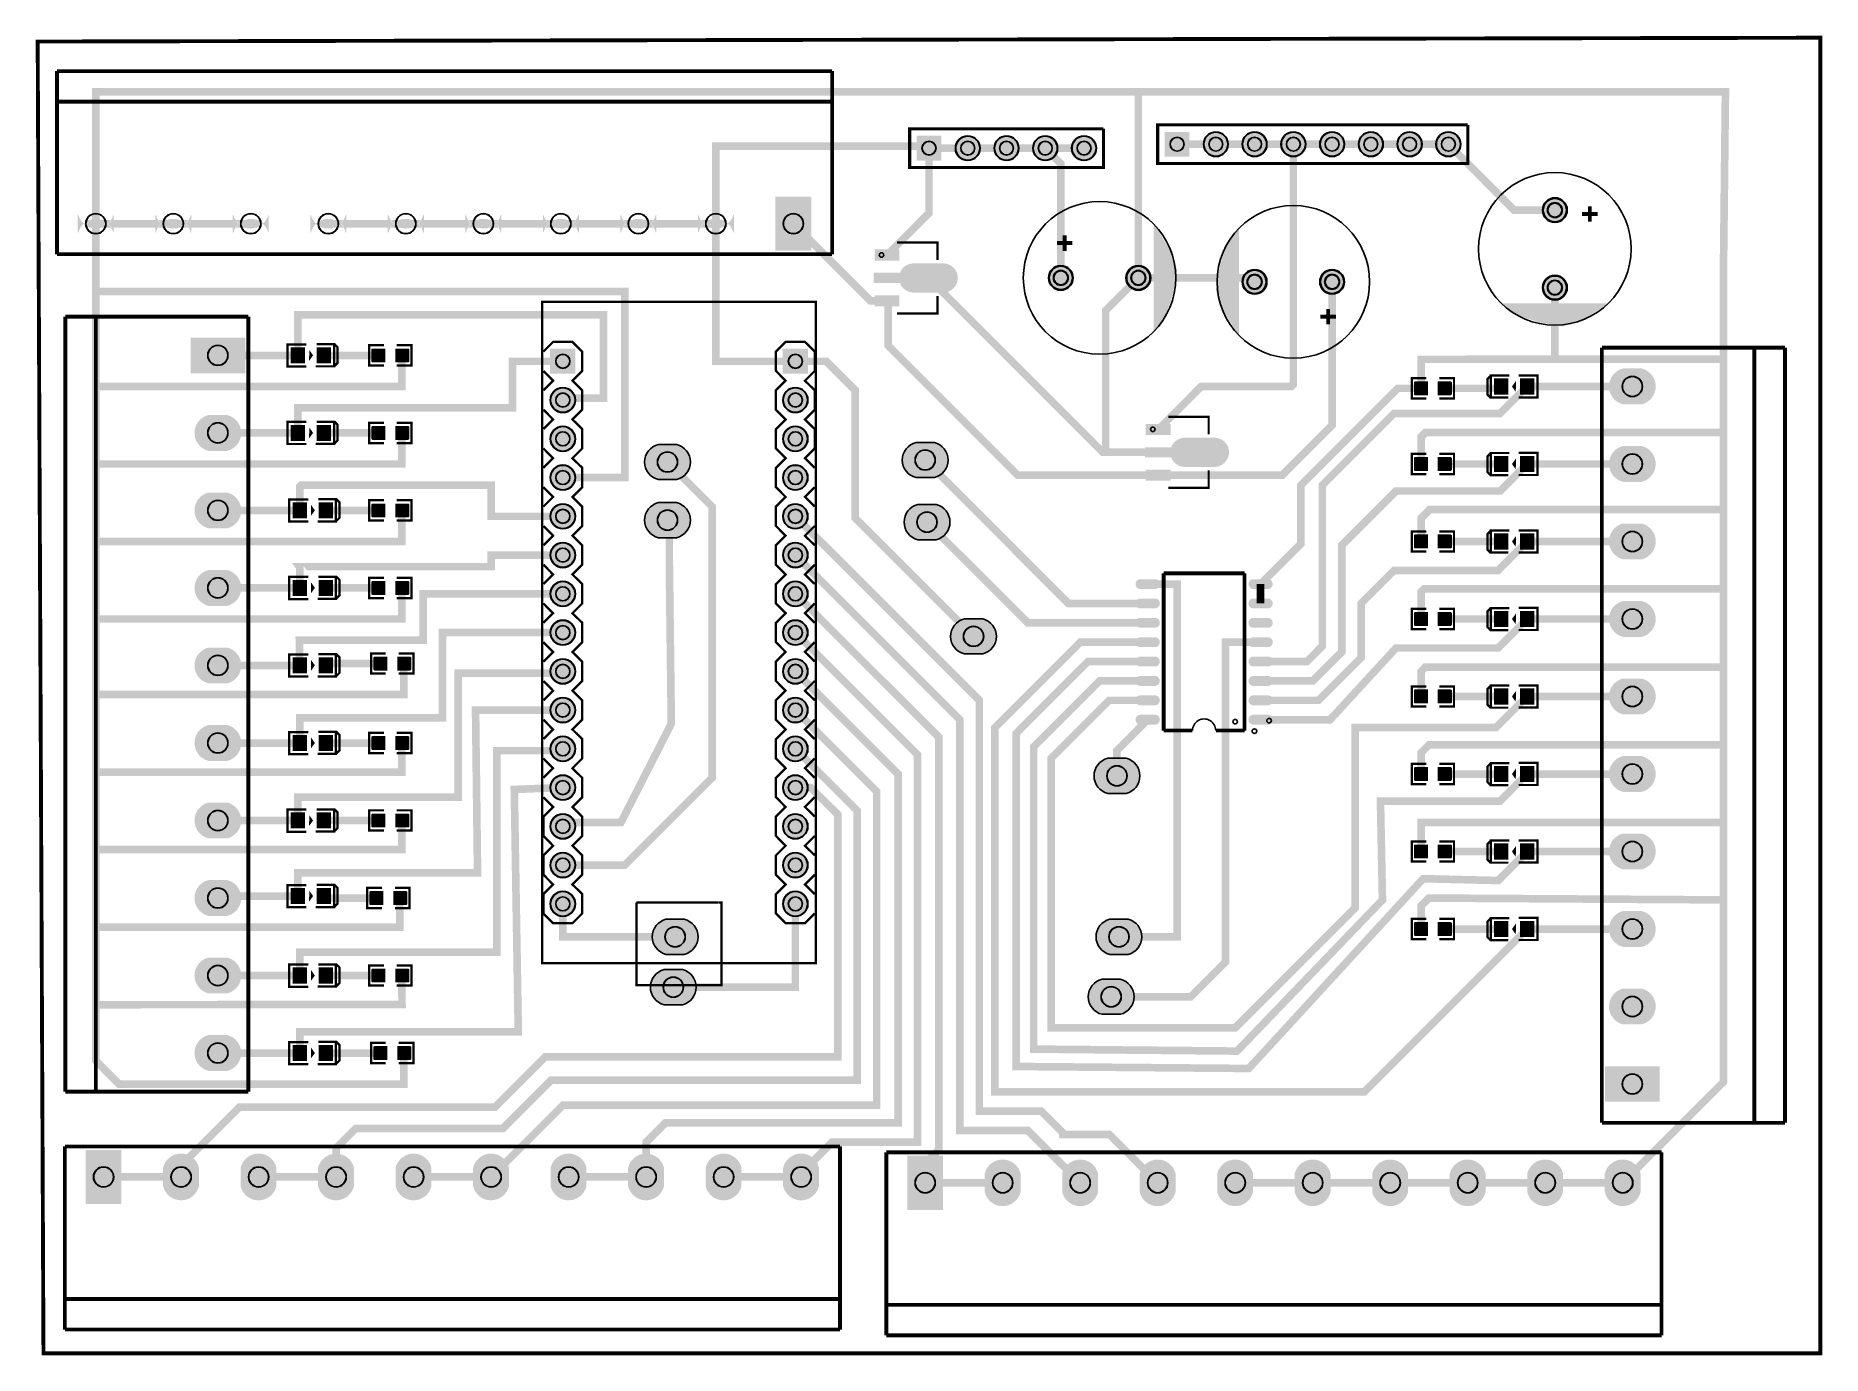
# Model space of a CAD drawing. Header units: millimetres. Extents: x 7 to 125, y -43 to 43.
import ezdxf

# ---------------------------------------------------------------- set-up
doc = ezdxf.new("R2010")
doc.units = ezdxf.units.MM
for name, color, linetype, true_color in [('BoardOutLine', 7, 'Continuous', 0xff00ff), ('BottomSolderMaskLayer', 7, 'Continuous', 0xaa00ff), ('Document', 7, 'Continuous', 0xffffff), ('Multi-Layer', 7, 'Continuous', 0xc0c0c0), ('TopLayer', 7, 'Continuous', 0xff0000), ('TopPasteMaskLayer', 7, 'Continuous', 0x808080), ('TopSilkLayer', 7, 'Continuous', 0xffcc00), ('TopSolderMaskLayer', 7, 'Continuous', 0x800080)]:
    doc.layers.add(name, color=color, linetype=linetype, true_color=true_color)

msp = doc.modelspace()

# ---------------------------------------------------------------- hatches: boundary and pattern name
at = {"layer": 'BottomSolderMaskLayer'}
for points in [[(65.23, 36.63), (66.85, 36.63), (66.85, 35), (65.23, 35)], [(67.77, 35.81, 1), (69.39, 35.81, 1)], [(70.31, 35.81, 1), (71.93, 35.81, 1)], [(72.85, 35.81, 1), (74.47, 35.81, 1)], [(75.39, 35.81, 1), (77.01, 35.81, 1)], [(81.48, 36.88), (83.11, 36.88), (83.11, 35.26), (81.48, 35.26)], [(84.02, 36.07, 1), (85.65, 36.07, 1)], [(86.56, 36.07, 1), (88.19, 36.07, 1)], [(89.1, 36.07, 1), (90.73, 36.07, 1)], [(91.64, 36.07, 1), (93.27, 36.07, 1)], [(94.18, 36.07, 1), (95.81, 36.07, 1)], [(96.72, 36.07, 1), (98.35, 36.07, 1)], [(99.26, 36.07, 1), (100.89, 36.07, 1)], [(55.97, 32.64), (58.33, 32.64), (58.33, 29.09), (55.97, 29.09)], [(106.25, 31.75, 1), (107.87, 31.75, 1)], [(12.61, 31.47, -0.785398), (10.25, 31.47), (10.25, 30.25, -0.785398), (12.61, 30.25)], [(17.69, 31.47, -0.785398), (15.33, 31.47), (15.33, 30.25, -0.785398), (17.69, 30.25)], [(22.77, 31.47, -0.785398), (20.41, 31.47), (20.41, 30.25, -0.785398), (22.77, 30.25)], [(27.85, 31.47, -0.785398), (25.49, 31.47), (25.49, 30.25, -0.785398), (27.85, 30.25)], [(32.93, 31.47, -0.785398), (30.57, 31.47), (30.57, 30.25, -0.785398), (32.93, 30.25)], [(38.01, 31.47, -0.785398), (35.65, 31.47), (35.65, 30.25, -0.785398), (38.01, 30.25)], [(43.09, 31.47, -0.785398), (40.73, 31.47), (40.73, 30.25, -0.785398), (43.09, 30.25)], [(48.17, 31.47, -0.785398), (45.81, 31.47), (45.81, 30.25, -0.785398), (48.17, 30.25)], [(53.25, 31.47, -0.785398), (50.89, 31.47), (50.89, 30.25, -0.785398), (53.25, 30.25)], [(73.86, 27.31, 1), (75.49, 27.31, 1)], [(78.94, 27.31, 1), (80.57, 27.31, 1)], [(86.56, 27.05, 1), (88.19, 27.05, 1)], [(91.64, 27.05, 1), (93.27, 27.05, 1)], [(106.25, 26.67, 1), (107.87, 26.67, 1)], [(17.64, 21.06), (17.64, 23.39), (21.22, 23.39), (21.22, 21.06)], [(41.21, 21.02), (41.21, 22.67), (42.86, 22.67), (42.86, 21.02)], [(56.45, 21.02), (56.45, 22.67), (58.1, 22.67), (58.1, 21.02)], [(112.75, 21.37, -0.785398), (112.75, 19.02), (111.53, 19.02, -0.785398), (111.53, 21.37)], [(41.21, 19.3, 1), (42.86, 19.3, 1)], [(56.45, 19.3, 1), (58.1, 19.3, 1)], [(18.82, 15.97, -0.785398), (18.82, 18.32), (20.04, 18.32, -0.785398), (20.04, 15.97)], [(41.21, 16.76, 1), (42.86, 16.76, 1)], [(56.45, 16.76, 1), (58.1, 16.76, 1)], [(48.28, 14.06, -0.785398), (48.28, 16.42), (49.51, 16.42, -0.785398), (49.51, 14.06)], [(65.17, 14.19, -0.785398), (65.17, 16.54), (66.4, 16.54, -0.785398), (66.4, 14.19)], [(112.75, 16.29, -0.785398), (112.75, 13.94), (111.53, 13.94, -0.785398), (111.53, 16.29)], [(41.21, 14.22, 1), (42.86, 14.22, 1)], [(56.45, 14.22, 1), (58.1, 14.22, 1)], [(18.82, 10.89, -0.785398), (18.82, 13.24), (20.04, 13.24, -0.785398), (20.04, 10.89)], [(41.21, 11.68, 1), (42.86, 11.68, 1)], [(48.28, 10.25, -0.785398), (48.28, 12.61), (49.51, 12.61, -0.785398), (49.51, 10.25)], [(56.45, 11.68, 1), (58.1, 11.68, 1)], [(65.3, 10.13, -0.785398), (65.3, 12.48), (66.53, 12.48, -0.785398), (66.53, 10.13)], [(112.75, 11.21, -0.785398), (112.75, 8.86), (111.53, 8.86, -0.785398), (111.53, 11.21)], [(41.21, 9.14, 1), (42.86, 9.14, 1)], [(56.45, 9.14, 1), (58.1, 9.14, 1)], [(18.82, 5.81, -0.785398), (18.82, 8.16), (20.04, 8.16, -0.785398), (20.04, 5.81)], [(41.21, 6.6, 1), (42.86, 6.6, 1)], [(56.45, 6.6, 1), (58.1, 6.6, 1)], [(112.75, 6.13, -0.785398), (112.75, 3.78), (111.53, 3.78, -0.785398), (111.53, 6.13)], [(41.21, 4.06, 1), (42.86, 4.06, 1)], [(56.45, 4.06, 1), (58.1, 4.06, 1)], [(68.35, 2.63, -0.785398), (68.35, 4.99), (69.57, 4.99, -0.785398), (69.57, 2.63)], [(18.82, 0.73, -0.785398), (18.82, 3.08), (20.04, 3.08, -0.785398), (20.04, 0.73)], [(41.21, 1.52, 1), (42.86, 1.52, 1)], [(56.45, 1.52, 1), (58.1, 1.52, 1)], [(112.75, 1.05, -0.785398), (112.75, -1.3), (111.53, -1.3, -0.785398), (111.53, 1.05)], [(41.21, -1.02, 1), (42.86, -1.02, 1)], [(56.45, -1.02, 1), (58.1, -1.02, 1)], [(18.82, -4.35, -0.785398), (18.82, -2), (20.04, -2, -0.785398), (20.04, -4.35)], [(41.21, -3.56, 1), (42.86, -3.56, 1)], [(56.45, -3.56, 1), (58.1, -3.56, 1)], [(77.75, -6.51, -0.785398), (77.75, -4.16), (78.97, -4.16, -0.785398), (78.97, -6.51)], [(112.75, -4.03, -0.785398), (112.75, -6.38), (111.53, -6.38, -0.785398), (111.53, -4.03)], [(41.21, -6.1, 1), (42.86, -6.1, 1)], [(56.45, -6.1, 1), (58.1, -6.1, 1)], [(18.82, -9.43, -0.785398), (18.82, -7.08), (20.04, -7.08, -0.785398), (20.04, -9.43)], [(41.21, -8.64, 1), (42.86, -8.64, 1)], [(56.45, -8.64, 1), (58.1, -8.64, 1)], [(112.75, -9.11, -0.785398), (112.75, -11.46), (111.53, -11.46, -0.785398), (111.53, -9.11)], [(41.21, -11.18, 1), (42.86, -11.18, 1)], [(56.45, -11.18, 1), (58.1, -11.18, 1)], [(18.82, -14.51, -0.785398), (18.82, -12.16), (20.04, -12.16, -0.785398), (20.04, -14.51)], [(41.21, -13.72, 1), (42.86, -13.72, 1)], [(56.45, -13.72, 1), (58.1, -13.72, 1)], [(48.79, -17.05, -0.785398), (48.79, -14.7), (50.02, -14.7, -0.785398), (50.02, -17.05)], [(77.87, -17.05, -0.785398), (77.87, -14.7), (79.1, -14.7, -0.785398), (79.1, -17.05)], [(112.75, -14.19, -0.785398), (112.75, -16.54), (111.53, -16.54, -0.785398), (111.53, -14.19)], [(18.82, -19.59, -0.785398), (18.82, -17.24), (20.04, -17.24, -0.785398), (20.04, -19.59)], [(48.66, -20.35, -0.785398), (48.66, -18), (49.89, -18, -0.785398), (49.89, -20.35)], [(77.36, -20.99, -0.785398), (77.36, -18.64), (78.59, -18.64, -0.785398), (78.59, -20.99)], [(112.75, -19.27, -0.785398), (112.75, -21.62), (111.53, -21.62, -0.785398), (111.53, -19.27)], [(18.82, -24.67, -0.785398), (18.82, -22.32), (20.04, -22.32, -0.785398), (20.04, -24.67)], [(113.93, -24.36), (113.93, -26.69), (110.35, -26.69), (110.35, -24.36)], [(13.11, -33.4), (10.76, -33.4), (10.76, -29.85), (13.11, -29.85)], [(18.19, -32.23, -0.785398), (15.84, -32.23), (15.84, -31.01, -0.785398), (18.19, -31.01)], [(23.27, -32.23, -0.785398), (20.92, -32.23), (20.92, -31.01, -0.785398), (23.27, -31.01)], [(28.35, -32.23, -0.785398), (26, -32.23), (26, -31.01, -0.785398), (28.35, -31.01)], [(33.43, -32.23, -0.785398), (31.08, -32.23), (31.08, -31.01, -0.785398), (33.43, -31.01)], [(38.51, -32.23, -0.785398), (36.16, -32.23), (36.16, -31.01, -0.785398), (38.51, -31.01)], [(43.59, -32.23, -0.785398), (41.24, -32.23), (41.24, -31.01, -0.785398), (43.59, -31.01)], [(48.67, -32.23, -0.785398), (46.32, -32.23), (46.32, -31.01, -0.785398), (48.67, -31.01)], [(53.75, -32.23, -0.785398), (51.4, -32.23), (51.4, -31.01, -0.785398), (53.75, -31.01)], [(58.83, -32.23, -0.785398), (56.48, -32.23), (56.48, -31.01, -0.785398), (58.83, -31.01)], [(66.96, -33.78), (64.61, -33.78), (64.61, -30.23), (66.96, -30.23)], [(72.04, -32.61, -0.785398), (69.69, -32.61), (69.69, -31.4, -0.785398), (72.04, -31.4)], [(77.12, -32.61, -0.785398), (74.77, -32.61), (74.77, -31.4, -0.785398), (77.12, -31.4)], [(82.2, -32.61, -0.785398), (79.85, -32.61), (79.85, -31.4, -0.785398), (82.2, -31.4)], [(87.28, -32.61, -0.785398), (84.93, -32.61), (84.93, -31.4, -0.785398), (87.28, -31.4)], [(92.36, -32.61, -0.785398), (90.01, -32.61), (90.01, -31.4, -0.785398), (92.36, -31.4)], [(97.44, -32.61, -0.785398), (95.09, -32.61), (95.09, -31.4, -0.785398), (97.44, -31.4)], [(102.52, -32.61, -0.785398), (100.17, -32.61), (100.17, -31.4, -0.785398), (102.52, -31.4)], [(107.6, -32.61, -0.785398), (105.25, -32.61), (105.25, -31.4, -0.785398), (107.6, -31.4)], [(112.68, -32.61, -0.785398), (110.33, -32.61), (110.33, -31.4, -0.785398), (112.68, -31.4)]]:
    msp.add_hatch(color=256, dxfattribs=at).paths.add_polyline_path(points)
at = {"layer": 'Document'}
for points in [[(58.56, 25.66), (58.56, -17.54), (52.51, -17.54), (52.51, -17.64), (58.56, -17.64), (58.66, -17.54), (58.66, 25.71), (58.61, 25.76), (40.71, 25.76), (40.66, 25.71), (40.66, -17.59), (40.71, -17.64), (46.76, -17.64), (46.76, -17.54), (40.76, -17.54), (40.76, 25.66), (58.51, 25.66)], [(46.81, -17.59), (46.81, -19.04), (46.86, -19.09), (52.46, -19.09), (52.51, -19.04), (52.51, -13.64), (52.46, -13.59), (46.86, -13.59), (46.81, -13.64), (46.81, -17.54), (46.91, -17.54), (46.91, -13.74), (46.96, -13.69), (52.36, -13.69), (52.41, -13.74), (52.41, -18.99), (46.96, -18.99), (46.91, -18.94), (46.91, -17.59), (46.91, -17.59)]]:
    msp.add_hatch(color=256, dxfattribs=at).paths.add_polyline_path(points)
at = {"layer": 'Multi-Layer'}
for points in [[(65.25, 36.6), (66.83, 36.6), (66.83, 35.03), (65.25, 35.03)], [(67.79, 35.81, 1), (69.37, 35.81, 1)], [(70.33, 35.81, 1), (71.91, 35.81, 1)], [(72.87, 35.81, 1), (74.45, 35.81, 1)], [(75.41, 35.81, 1), (76.99, 35.81, 1)], [(81.51, 36.86), (83.08, 36.86), (83.08, 35.28), (81.51, 35.28)], [(84.05, 36.07, 1), (85.62, 36.07, 1)], [(86.59, 36.07, 1), (88.16, 36.07, 1)], [(89.13, 36.07, 1), (90.7, 36.07, 1)], [(91.67, 36.07, 1), (93.24, 36.07, 1)], [(94.21, 36.07, 1), (95.78, 36.07, 1)], [(96.75, 36.07, 1), (98.32, 36.07, 1)], [(99.29, 36.07, 1), (100.86, 36.07, 1)], [(56, 32.61), (58.3, 32.61), (58.3, 29.11), (56, 29.11)], [(106.3, 31.75, 1), (107.82, 31.75, 1)], [(12.58, 31.46, -0.785398), (10.28, 31.46), (10.28, 30.26, -0.785398), (12.58, 30.26)], [(17.66, 31.46, -0.785398), (15.36, 31.46), (15.36, 30.26, -0.785398), (17.66, 30.26)], [(22.74, 31.46, -0.785398), (20.44, 31.46), (20.44, 30.26, -0.785398), (22.74, 30.26)], [(27.82, 31.46, -0.785398), (25.52, 31.46), (25.52, 30.26, -0.785398), (27.82, 30.26)], [(32.9, 31.46, -0.785398), (30.6, 31.46), (30.6, 30.26, -0.785398), (32.9, 30.26)], [(37.98, 31.46, -0.785398), (35.68, 31.46), (35.68, 30.26, -0.785398), (37.98, 30.26)], [(43.06, 31.46, -0.785398), (40.76, 31.46), (40.76, 30.26, -0.785398), (43.06, 30.26)], [(48.14, 31.46, -0.785398), (45.84, 31.46), (45.84, 30.26, -0.785398), (48.14, 30.26)], [(53.22, 31.46, -0.785398), (50.92, 31.46), (50.92, 30.26, -0.785398), (53.22, 30.26)], [(73.91, 27.31, 1), (75.44, 27.31, 1)], [(78.99, 27.31, 1), (80.52, 27.31, 1)], [(86.61, 27.05, 1), (88.14, 27.05, 1)], [(91.69, 27.05, 1), (93.22, 27.05, 1)], [(106.3, 26.67, 1), (107.82, 26.67, 1)], [(17.68, 21.08), (17.68, 23.38), (21.18, 23.38), (21.18, 21.08)], [(41.24, 21.04), (41.24, 22.64), (42.84, 22.64), (42.84, 21.04)], [(56.48, 21.04), (56.48, 22.64), (58.08, 22.64), (58.08, 21.04)], [(112.74, 21.34, -0.785398), (112.74, 19.04), (111.54, 19.04, -0.785398), (111.54, 21.34)], [(41.24, 19.3, 1), (42.84, 19.3, 1)], [(56.48, 19.3, 1), (58.08, 19.3, 1)], [(18.83, 16, -0.785398), (18.83, 18.3), (20.03, 18.3, -0.785398), (20.03, 16)], [(41.24, 16.76, 1), (42.84, 16.76, 1)], [(56.48, 16.76, 1), (58.08, 16.76, 1)], [(112.74, 16.26, -0.785398), (112.74, 13.96), (111.54, 13.96, -0.785398), (111.54, 16.26)], [(41.24, 14.22, 1), (42.84, 14.22, 1)], [(56.48, 14.22, 1), (58.08, 14.22, 1)], [(18.83, 10.92, -0.785398), (18.83, 13.22), (20.03, 13.22, -0.785398), (20.03, 10.92)], [(41.24, 11.68, 1), (42.84, 11.68, 1)], [(56.48, 11.68, 1), (58.08, 11.68, 1)], [(112.74, 11.18, -0.785398), (112.74, 8.88), (111.54, 8.88, -0.785398), (111.54, 11.18)], [(41.24, 9.14, 1), (42.84, 9.14, 1)], [(56.48, 9.14, 1), (58.08, 9.14, 1)], [(18.83, 5.84, -0.785398), (18.83, 8.14), (20.03, 8.14, -0.785398), (20.03, 5.84)], [(41.24, 6.6, 1), (42.84, 6.6, 1)], [(56.48, 6.6, 1), (58.08, 6.6, 1)], [(112.74, 6.1, -0.785398), (112.74, 3.8), (111.54, 3.8, -0.785398), (111.54, 6.1)], [(41.24, 4.06, 1), (42.84, 4.06, 1)], [(56.48, 4.06, 1), (58.08, 4.06, 1)], [(18.83, 0.76, -0.785398), (18.83, 3.06), (20.03, 3.06, -0.785398), (20.03, 0.76)], [(41.24, 1.52, 1), (42.84, 1.52, 1)], [(56.48, 1.52, 1), (58.08, 1.52, 1)], [(112.74, 1.02, -0.785398), (112.74, -1.28), (111.54, -1.28, -0.785398), (111.54, 1.02)], [(41.24, -1.02, 1), (42.84, -1.02, 1)], [(56.48, -1.02, 1), (58.08, -1.02, 1)], [(18.83, -4.33, -0.785398), (18.83, -2.03), (20.03, -2.03, -0.785398), (20.03, -4.33)], [(41.24, -3.56, 1), (42.84, -3.56, 1)], [(56.48, -3.56, 1), (58.08, -3.56, 1)], [(112.74, -4.06, -0.785398), (112.74, -6.36), (111.54, -6.36, -0.785398), (111.54, -4.06)], [(41.24, -6.1, 1), (42.84, -6.1, 1)], [(56.48, -6.1, 1), (58.08, -6.1, 1)], [(18.83, -9.41, -0.785398), (18.83, -7.11), (20.03, -7.11, -0.785398), (20.03, -9.41)], [(41.24, -8.64, 1), (42.84, -8.64, 1)], [(56.48, -8.64, 1), (58.08, -8.64, 1)], [(112.74, -9.14, -0.785398), (112.74, -11.44), (111.54, -11.44, -0.785398), (111.54, -9.14)], [(41.24, -11.18, 1), (42.84, -11.18, 1)], [(56.48, -11.18, 1), (58.08, -11.18, 1)], [(18.83, -14.49, -0.785398), (18.83, -12.19), (20.03, -12.19, -0.785398), (20.03, -14.49)], [(41.24, -13.72, 1), (42.84, -13.72, 1)], [(56.48, -13.72, 1), (58.08, -13.72, 1)], [(112.74, -14.22, -0.785398), (112.74, -16.52), (111.54, -16.52, -0.785398), (111.54, -14.22)], [(18.83, -19.57, -0.785398), (18.83, -17.27), (20.03, -17.27, -0.785398), (20.03, -19.57)], [(112.74, -19.3, -0.785398), (112.74, -21.6), (111.54, -21.6, -0.785398), (111.54, -19.3)], [(18.83, -24.65, -0.785398), (18.83, -22.35), (20.03, -22.35, -0.785398), (20.03, -24.65)], [(113.89, -24.38), (113.89, -26.68), (110.39, -26.68), (110.39, -24.38)], [(13.09, -33.37), (10.79, -33.37), (10.79, -29.87), (13.09, -29.87)], [(18.17, -32.22, -0.785398), (15.87, -32.22), (15.87, -31.02, -0.785398), (18.17, -31.02)], [(23.25, -32.22, -0.785398), (20.95, -32.22), (20.95, -31.02, -0.785398), (23.25, -31.02)], [(28.33, -32.22, -0.785398), (26.03, -32.22), (26.03, -31.02, -0.785398), (28.33, -31.02)], [(33.41, -32.22, -0.785398), (31.11, -32.22), (31.11, -31.02, -0.785398), (33.41, -31.02)], [(38.49, -32.22, -0.785398), (36.19, -32.22), (36.19, -31.02, -0.785398), (38.49, -31.02)], [(43.57, -32.22, -0.785398), (41.27, -32.22), (41.27, -31.02, -0.785398), (43.57, -31.02)], [(48.65, -32.22, -0.785398), (46.35, -32.22), (46.35, -31.02, -0.785398), (48.65, -31.02)], [(53.73, -32.22, -0.785398), (51.43, -32.22), (51.43, -31.02, -0.785398), (53.73, -31.02)], [(58.81, -32.22, -0.785398), (56.51, -32.22), (56.51, -31.02, -0.785398), (58.81, -31.02)], [(66.94, -33.75), (64.64, -33.75), (64.64, -30.25), (66.94, -30.25)], [(72.02, -32.6, -0.785398), (69.72, -32.6), (69.72, -31.4, -0.785398), (72.02, -31.4)], [(77.1, -32.6, -0.785398), (74.8, -32.6), (74.8, -31.4, -0.785398), (77.1, -31.4)], [(82.18, -32.6, -0.785398), (79.88, -32.6), (79.88, -31.4, -0.785398), (82.18, -31.4)], [(87.26, -32.6, -0.785398), (84.96, -32.6), (84.96, -31.4, -0.785398), (87.26, -31.4)], [(92.34, -32.6, -0.785398), (90.04, -32.6), (90.04, -31.4, -0.785398), (92.34, -31.4)], [(97.42, -32.6, -0.785398), (95.12, -32.6), (95.12, -31.4, -0.785398), (97.42, -31.4)], [(102.5, -32.6, -0.785398), (100.2, -32.6), (100.2, -31.4, -0.785398), (102.5, -31.4)], [(107.58, -32.6, -0.785398), (105.28, -32.6), (105.28, -31.4, -0.785398), (107.58, -31.4)], [(112.66, -32.6, -0.785398), (110.36, -32.6), (110.36, -31.4, -0.785398), (112.66, -31.4)]]:
    msp.add_hatch(color=256, dxfattribs=at).paths.add_polyline_path(points)
at = {"layer": 'TopLayer'}
for points in [[(62.5, 29.14), (62.5, 28.47), (64.07, 28.47), (64.07, 29.14)], [(66.93, 26.36), (65.07, 26.36), (65.03, 26.36), (64.98, 26.36), (64.94, 26.36), (64.89, 26.37), (64.85, 26.38), (64.81, 26.39), (64.77, 26.41), (64.72, 26.42), (64.68, 26.44), (64.64, 26.46), (64.6, 26.48), (64.57, 26.5), (64.53, 26.53), (64.49, 26.55), (64.46, 26.58), (64.42, 26.61), (64.39, 26.64), (64.36, 26.67), (64.33, 26.71), (64.31, 26.74), (64.28, 26.78), (64.26, 26.82), (64.23, 26.86), (64.21, 26.9), (64.2, 26.98), (62.5, 26.98), (62.5, 27.64), (64.2, 27.64), (64.21, 27.71), (64.23, 27.75), (64.26, 27.79), (64.28, 27.83), (64.31, 27.87), (64.33, 27.9), (64.36, 27.94), (64.39, 27.97), (64.42, 28), (64.46, 28.03), (64.49, 28.06), (64.53, 28.08), (64.57, 28.11), (64.6, 28.13), (64.64, 28.15), (64.68, 28.17), (64.72, 28.19), (64.77, 28.2), (64.81, 28.22), (64.85, 28.23), (64.89, 28.24), (64.94, 28.25), (64.98, 28.25), (65.03, 28.25), (65.07, 28.26), (66.93, 28.26), (66.97, 28.25), (67.02, 28.25), (67.06, 28.25), (67.1, 28.24), (67.15, 28.23), (67.19, 28.22), (67.23, 28.2), (67.27, 28.19), (67.32, 28.17), (67.36, 28.15), (67.39, 28.13), (67.43, 28.11), (67.47, 28.08), (67.51, 28.06), (67.54, 28.03), (67.57, 28), (67.61, 27.97), (67.64, 27.94), (67.67, 27.9), (67.69, 27.87), (67.72, 27.83), (67.74, 27.79), (67.76, 27.75), (67.78, 27.71), (67.8, 27.67), (67.82, 27.63), (67.83, 27.59), (67.84, 27.55), (67.86, 27.5), (67.86, 27.46), (67.87, 27.42), (67.87, 27.37), (67.88, 27.33), (67.88, 27.28), (67.87, 27.24), (67.87, 27.19), (67.86, 27.15), (67.86, 27.11), (67.84, 27.06), (67.83, 27.02), (67.82, 26.98), (67.8, 26.94), (67.78, 26.9), (67.76, 26.86), (67.74, 26.82), (67.72, 26.78), (67.69, 26.74), (67.67, 26.71), (67.64, 26.67), (67.61, 26.64), (67.57, 26.61), (67.54, 26.58), (67.51, 26.55), (67.47, 26.53), (67.43, 26.5), (67.39, 26.48), (67.36, 26.46), (67.32, 26.44), (67.27, 26.42), (67.23, 26.41), (67.19, 26.39), (67.15, 26.38), (67.1, 26.37), (67.06, 26.36), (67.02, 26.36), (66.97, 26.36), (66.93, 26.36)], [(62.5, 26.14), (62.5, 25.47), (64.07, 25.47), (64.07, 26.14)], [(25.13, 22.73), (25.13, 21.73), (24.23, 21.73), (24.23, 22.73)], [(26.83, 22.73), (26.83, 21.73), (25.93, 21.73), (25.93, 22.73)], [(30.38, 21.79), (30.38, 22.66), (29.58, 22.66), (29.58, 21.79)], [(31.08, 21.79), (31.08, 22.66), (31.89, 22.66), (31.89, 21.79)], [(98.71, 20.5), (98.71, 19.63), (97.9, 19.63), (97.9, 20.5)], [(99.41, 20.5), (99.41, 19.63), (100.22, 19.63), (100.22, 20.5)], [(103.09, 19.69), (103.09, 20.69), (103.99, 20.69), (103.99, 19.69)], [(104.79, 19.69), (104.79, 20.69), (105.69, 20.69), (105.69, 19.69)], [(25.13, 17.65), (25.13, 16.65), (24.23, 16.65), (24.23, 17.65)], [(26.83, 17.65), (26.83, 16.65), (25.93, 16.65), (25.93, 17.65)], [(30.38, 16.71), (30.38, 17.58), (29.58, 17.58), (29.58, 16.71)], [(31.08, 16.71), (31.08, 17.58), (31.89, 17.58), (31.89, 16.71)], [(80.28, 17.71), (80.28, 17.04), (81.85, 17.04), (81.85, 17.71)], [(84.71, 14.93), (82.85, 14.93), (82.81, 14.93), (82.76, 14.93), (82.72, 14.93), (82.68, 14.94), (82.63, 14.95), (82.59, 14.96), (82.55, 14.98), (82.5, 14.99), (82.46, 15.01), (82.42, 15.03), (82.38, 15.05), (82.35, 15.07), (82.31, 15.1), (82.27, 15.12), (82.24, 15.15), (82.2, 15.18), (82.17, 15.21), (82.14, 15.24), (82.11, 15.28), (82.09, 15.31), (82.06, 15.35), (82.04, 15.39), (82.02, 15.43), (81.99, 15.47), (81.98, 15.55), (80.28, 15.55), (80.28, 16.21), (81.98, 16.21), (81.99, 16.28), (82.02, 16.32), (82.04, 16.36), (82.06, 16.4), (82.09, 16.44), (82.11, 16.47), (82.14, 16.51), (82.17, 16.54), (82.2, 16.57), (82.24, 16.6), (82.27, 16.63), (82.31, 16.65), (82.35, 16.68), (82.38, 16.7), (82.42, 16.72), (82.46, 16.74), (82.5, 16.76), (82.55, 16.77), (82.59, 16.79), (82.63, 16.8), (82.68, 16.81), (82.72, 16.82), (82.76, 16.82), (82.81, 16.82), (82.85, 16.83), (84.71, 16.83), (84.75, 16.82), (84.8, 16.82), (84.84, 16.82), (84.88, 16.81), (84.93, 16.8), (84.97, 16.79), (85.01, 16.77), (85.05, 16.76), (85.1, 16.74), (85.14, 16.72), (85.17, 16.7), (85.21, 16.68), (85.25, 16.65), (85.29, 16.63), (85.32, 16.6), (85.35, 16.57), (85.39, 16.54), (85.42, 16.51), (85.45, 16.47), (85.47, 16.44), (85.5, 16.4), (85.52, 16.36), (85.54, 16.32), (85.56, 16.28), (85.58, 16.24), (85.6, 16.2), (85.61, 16.16), (85.62, 16.12), (85.64, 16.07), (85.64, 16.03), (85.65, 15.99), (85.65, 15.94), (85.66, 15.9), (85.66, 15.85), (85.65, 15.81), (85.65, 15.76), (85.64, 15.72), (85.64, 15.68), (85.62, 15.63), (85.61, 15.59), (85.6, 15.55), (85.58, 15.51), (85.56, 15.47), (85.54, 15.43), (85.52, 15.39), (85.5, 15.35), (85.47, 15.31), (85.45, 15.28), (85.42, 15.24), (85.39, 15.21), (85.35, 15.18), (85.32, 15.15), (85.29, 15.12), (85.25, 15.1), (85.21, 15.07), (85.17, 15.05), (85.14, 15.03), (85.1, 15.01), (85.05, 14.99), (85.01, 14.98), (84.97, 14.96), (84.93, 14.95), (84.88, 14.94), (84.84, 14.93), (84.8, 14.93), (84.75, 14.93), (84.71, 14.93)], [(98.71, 15.55), (98.71, 14.68), (97.9, 14.68), (97.9, 15.55)], [(99.41, 15.55), (99.41, 14.68), (100.22, 14.68), (100.22, 15.55)], [(103.09, 14.61), (103.09, 15.61), (103.99, 15.61), (103.99, 14.61)], [(104.79, 14.61), (104.79, 15.61), (105.69, 15.61), (105.69, 14.61)], [(80.28, 14.71), (80.28, 14.04), (81.85, 14.04), (81.85, 14.71)], [(25.25, 12.57), (25.25, 11.57), (24.35, 11.57), (24.35, 12.57)], [(26.95, 12.57), (26.95, 11.57), (26.05, 11.57), (26.05, 12.57)], [(30.38, 11.63), (30.38, 12.5), (29.58, 12.5), (29.58, 11.63)], [(31.08, 11.63), (31.08, 12.5), (31.89, 12.5), (31.89, 11.63)], [(98.71, 10.47), (98.71, 9.6), (97.9, 9.6), (97.9, 10.47)], [(99.41, 10.47), (99.41, 9.6), (100.22, 9.6), (100.22, 10.47)], [(103.09, 9.53), (103.09, 10.53), (103.99, 10.53), (103.99, 9.53)], [(104.79, 9.53), (104.79, 10.53), (105.69, 10.53), (105.69, 9.53)], [(25.25, 7.49), (25.25, 6.49), (24.35, 6.49), (24.35, 7.49)], [(26.95, 7.49), (26.95, 6.49), (26.05, 6.49), (26.05, 7.49)], [(30.38, 6.55), (30.38, 7.42), (29.58, 7.42), (29.58, 6.55)], [(31.08, 6.55), (31.08, 7.42), (31.89, 7.42), (31.89, 6.55)], [(79.87, 6.94, -0.785398), (79.87, 7.54), (80.88, 7.54, -0.785398), (80.88, 6.94)], [(87.27, 6.94, -0.785398), (87.27, 7.54), (88.28, 7.54, -0.785398), (88.28, 6.94)], [(79.87, 5.67, -0.785398), (79.87, 6.27), (80.88, 6.27, -0.785398), (80.88, 5.67)], [(87.27, 5.67, -0.785398), (87.27, 6.27), (88.28, 6.27, -0.785398), (88.28, 5.67)], [(79.87, 4.4, -0.785398), (79.87, 5), (80.88, 5, -0.785398), (80.88, 4.4)], [(87.27, 4.4, -0.785398), (87.27, 5), (88.28, 5, -0.785398), (88.28, 4.4)], [(98.71, 5.39), (98.71, 4.52), (97.9, 4.52), (97.9, 5.39)], [(99.41, 5.39), (99.41, 4.52), (100.22, 4.52), (100.22, 5.39)], [(103.09, 4.45), (103.09, 5.45), (103.99, 5.45), (103.99, 4.45)], [(104.79, 4.45), (104.79, 5.45), (105.69, 5.45), (105.69, 4.45)], [(79.87, 3.13, -0.785398), (79.87, 3.73), (80.88, 3.73, -0.785398), (80.88, 3.13)], [(87.27, 3.13, -0.785398), (87.27, 3.73), (88.28, 3.73, -0.785398), (88.28, 3.13)], [(25.25, 2.41), (25.25, 1.41), (24.35, 1.41), (24.35, 2.41)], [(26.95, 2.41), (26.95, 1.41), (26.05, 1.41), (26.05, 2.41)], [(30.51, 1.6), (30.51, 2.46), (29.7, 2.46), (29.7, 1.6)], [(31.21, 1.6), (31.21, 2.46), (32.02, 2.46), (32.02, 1.6)], [(79.87, 1.86, -0.785398), (79.87, 2.46), (80.88, 2.46, -0.785398), (80.88, 1.86)], [(87.27, 1.86, -0.785398), (87.27, 2.46), (88.28, 2.46, -0.785398), (88.28, 1.86)], [(79.87, 0.59, -0.785398), (79.87, 1.19), (80.88, 1.19, -0.785398), (80.88, 0.59)], [(87.27, 0.59, -0.785398), (87.27, 1.19), (88.28, 1.19, -0.785398), (88.28, 0.59)], [(98.71, 0.31), (98.71, -0.56), (97.9, -0.56), (97.9, 0.31)], [(99.41, 0.31), (99.41, -0.56), (100.22, -0.56), (100.22, 0.31)], [(103.09, -0.63), (103.09, 0.37), (103.99, 0.37), (103.99, -0.63)], [(104.79, -0.63), (104.79, 0.37), (105.69, 0.37), (105.69, -0.63)], [(79.87, -0.68, -0.785398), (79.87, -0.08), (80.88, -0.08, -0.785398), (80.88, -0.68)], [(87.27, -0.68, -0.785398), (87.27, -0.08), (88.28, -0.08, -0.785398), (88.28, -0.68)], [(79.87, -1.95, -0.785398), (79.87, -1.35), (80.88, -1.35, -0.785398), (80.88, -1.95)], [(87.27, -1.95, -0.785398), (87.27, -1.35), (88.28, -1.35, -0.785398), (88.28, -1.95)], [(25.25, -2.68), (25.25, -3.68), (24.35, -3.68), (24.35, -2.68)], [(26.95, -2.68), (26.95, -3.68), (26.05, -3.68), (26.05, -2.68)], [(30.38, -3.61), (30.38, -2.74), (29.58, -2.74), (29.58, -3.61)], [(31.08, -3.61), (31.08, -2.74), (31.89, -2.74), (31.89, -3.61)], [(98.71, -4.78), (98.71, -5.64), (97.9, -5.64), (97.9, -4.78)], [(99.41, -4.78), (99.41, -5.64), (100.22, -5.64), (100.22, -4.78)], [(103.09, -5.71), (103.09, -4.71), (103.99, -4.71), (103.99, -5.71)], [(104.79, -5.71), (104.79, -4.71), (105.69, -4.71), (105.69, -5.71)], [(25.13, -7.76), (25.13, -8.76), (24.23, -8.76), (24.23, -7.76)], [(26.83, -7.76), (26.83, -8.76), (25.93, -8.76), (25.93, -7.76)], [(30.38, -8.69), (30.38, -7.82), (29.58, -7.82), (29.58, -8.69)], [(31.08, -8.69), (31.08, -7.82), (31.89, -7.82), (31.89, -8.69)], [(98.71, -9.86), (98.71, -10.72), (97.9, -10.72), (97.9, -9.86)], [(99.41, -9.86), (99.41, -10.72), (100.22, -10.72), (100.22, -9.86)], [(103.09, -10.79), (103.09, -9.79), (103.99, -9.79), (103.99, -10.79)], [(104.79, -10.79), (104.79, -9.79), (105.69, -9.79), (105.69, -10.79)], [(25.13, -12.71), (25.13, -13.71), (24.23, -13.71), (24.23, -12.71)], [(26.83, -12.71), (26.83, -13.71), (25.93, -13.71), (25.93, -12.71)], [(30.26, -13.77), (30.26, -12.9), (29.45, -12.9), (29.45, -13.77)], [(30.96, -13.77), (30.96, -12.9), (31.76, -12.9), (31.76, -13.77)], [(98.71, -14.94), (98.71, -15.8), (97.9, -15.8), (97.9, -14.94)], [(99.41, -14.94), (99.41, -15.8), (100.22, -15.8), (100.22, -14.94)], [(103.09, -15.87), (103.09, -14.87), (103.99, -14.87), (103.99, -15.87)], [(104.79, -15.87), (104.79, -14.87), (105.69, -14.87), (105.69, -15.87)], [(25.25, -17.92), (25.25, -18.92), (24.35, -18.92), (24.35, -17.92)], [(26.95, -17.92), (26.95, -18.92), (26.05, -18.92), (26.05, -17.92)], [(30.38, -18.85), (30.38, -17.98), (29.58, -17.98), (29.58, -18.85)], [(31.08, -18.85), (31.08, -17.98), (31.89, -17.98), (31.89, -18.85)], [(25.25, -23), (25.25, -24), (24.35, -24), (24.35, -23)], [(26.95, -23), (26.95, -24), (26.05, -24), (26.05, -23)], [(30.51, -23.93), (30.51, -23.06), (29.7, -23.06), (29.7, -23.93)], [(31.21, -23.93), (31.21, -23.06), (32.02, -23.06), (32.02, -23.93)]]:
    msp.add_hatch(color=256, dxfattribs=at).paths.add_polyline_path(points)
at = {"layer": 'TopPasteMaskLayer'}
for points in [[(62.5, 29.14), (62.5, 28.47), (64.07, 28.47), (64.07, 29.14)], [(66.93, 26.36), (65.07, 26.36), (65.03, 26.36), (64.98, 26.36), (64.94, 26.36), (64.89, 26.37), (64.85, 26.38), (64.81, 26.39), (64.77, 26.41), (64.72, 26.42), (64.68, 26.44), (64.64, 26.46), (64.6, 26.48), (64.57, 26.5), (64.53, 26.53), (64.49, 26.55), (64.46, 26.58), (64.42, 26.61), (64.39, 26.64), (64.36, 26.67), (64.33, 26.71), (64.31, 26.74), (64.28, 26.78), (64.26, 26.82), (64.23, 26.86), (64.21, 26.9), (64.2, 26.98), (62.5, 26.98), (62.5, 27.64), (64.2, 27.64), (64.21, 27.71), (64.23, 27.75), (64.26, 27.79), (64.28, 27.83), (64.31, 27.87), (64.33, 27.9), (64.36, 27.94), (64.39, 27.97), (64.42, 28), (64.46, 28.03), (64.49, 28.06), (64.53, 28.08), (64.57, 28.11), (64.6, 28.13), (64.64, 28.15), (64.68, 28.17), (64.72, 28.19), (64.77, 28.2), (64.81, 28.22), (64.85, 28.23), (64.89, 28.24), (64.94, 28.25), (64.98, 28.25), (65.03, 28.25), (65.07, 28.26), (66.93, 28.26), (66.97, 28.25), (67.02, 28.25), (67.06, 28.25), (67.1, 28.24), (67.15, 28.23), (67.19, 28.22), (67.23, 28.2), (67.27, 28.19), (67.32, 28.17), (67.36, 28.15), (67.39, 28.13), (67.43, 28.11), (67.47, 28.08), (67.51, 28.06), (67.54, 28.03), (67.57, 28), (67.61, 27.97), (67.64, 27.94), (67.67, 27.9), (67.69, 27.87), (67.72, 27.83), (67.74, 27.79), (67.76, 27.75), (67.78, 27.71), (67.8, 27.67), (67.82, 27.63), (67.83, 27.59), (67.84, 27.55), (67.86, 27.5), (67.86, 27.46), (67.87, 27.42), (67.87, 27.37), (67.88, 27.33), (67.88, 27.28), (67.87, 27.24), (67.87, 27.19), (67.86, 27.15), (67.86, 27.11), (67.84, 27.06), (67.83, 27.02), (67.82, 26.98), (67.8, 26.94), (67.78, 26.9), (67.76, 26.86), (67.74, 26.82), (67.72, 26.78), (67.69, 26.74), (67.67, 26.71), (67.64, 26.67), (67.61, 26.64), (67.57, 26.61), (67.54, 26.58), (67.51, 26.55), (67.47, 26.53), (67.43, 26.5), (67.39, 26.48), (67.36, 26.46), (67.32, 26.44), (67.27, 26.42), (67.23, 26.41), (67.19, 26.39), (67.15, 26.38), (67.1, 26.37), (67.06, 26.36), (67.02, 26.36), (66.97, 26.36), (66.93, 26.36)], [(62.5, 26.14), (62.5, 25.47), (64.07, 25.47), (64.07, 26.14)], [(25.13, 22.73), (25.13, 21.73), (24.23, 21.73), (24.23, 22.73)], [(26.83, 22.73), (26.83, 21.73), (25.93, 21.73), (25.93, 22.73)], [(30.38, 22.63), (30.38, 22.4), (30, 22.4), (30, 22.07), (30.38, 22.07), (30.38, 21.83), (30.33, 21.78), (29.54, 21.78), (29.49, 21.83), (29.49, 22.63), (29.54, 22.68), (30.33, 22.68)], [(31.93, 22.68), (31.13, 22.68), (31.08, 22.63), (31.08, 22.4), (31.45, 22.4), (31.45, 22.07), (31.08, 22.07), (31.08, 21.83), (31.13, 21.78), (31.93, 21.78), (31.98, 21.83), (31.98, 22.63)], [(97.87, 19.62), (98.67, 19.62), (98.72, 19.67), (98.72, 19.89), (98.35, 19.89), (98.35, 20.22), (98.72, 20.22), (98.72, 20.47), (98.67, 20.52), (97.87, 20.52), (97.82, 20.47), (97.82, 19.67)], [(99.42, 19.67), (99.42, 19.89), (99.8, 19.89), (99.8, 20.22), (99.42, 20.22), (99.42, 20.47), (99.47, 20.52), (100.26, 20.52), (100.31, 20.47), (100.31, 19.67), (100.26, 19.62), (99.47, 19.62)], [(103.09, 19.69), (103.09, 20.69), (103.99, 20.69), (103.99, 19.69)], [(104.79, 19.69), (104.79, 20.69), (105.69, 20.69), (105.69, 19.69)], [(25.13, 17.65), (25.13, 16.65), (24.23, 16.65), (24.23, 17.65)], [(26.83, 17.65), (26.83, 16.65), (25.93, 16.65), (25.93, 17.65)], [(30.38, 17.55), (30.38, 17.32), (30, 17.32), (30, 16.99), (30.38, 16.99), (30.38, 16.75), (30.33, 16.7), (29.54, 16.7), (29.49, 16.75), (29.49, 17.55), (29.54, 17.6), (30.33, 17.6)], [(31.93, 17.6), (31.13, 17.6), (31.08, 17.55), (31.08, 17.32), (31.45, 17.32), (31.45, 16.99), (31.08, 16.99), (31.08, 16.75), (31.13, 16.7), (31.93, 16.7), (31.98, 16.75), (31.98, 17.55)], [(80.28, 17.71), (80.28, 17.04), (81.85, 17.04), (81.85, 17.71)], [(84.71, 14.93), (82.85, 14.93), (82.81, 14.93), (82.76, 14.93), (82.72, 14.93), (82.68, 14.94), (82.63, 14.95), (82.59, 14.96), (82.55, 14.98), (82.5, 14.99), (82.46, 15.01), (82.42, 15.03), (82.38, 15.05), (82.35, 15.07), (82.31, 15.1), (82.27, 15.12), (82.24, 15.15), (82.2, 15.18), (82.17, 15.21), (82.14, 15.24), (82.11, 15.28), (82.09, 15.31), (82.06, 15.35), (82.04, 15.39), (82.02, 15.43), (81.99, 15.47), (81.98, 15.55), (80.28, 15.55), (80.28, 16.21), (81.98, 16.21), (81.99, 16.28), (82.02, 16.32), (82.04, 16.36), (82.06, 16.4), (82.09, 16.44), (82.11, 16.47), (82.14, 16.51), (82.17, 16.54), (82.2, 16.57), (82.24, 16.6), (82.27, 16.63), (82.31, 16.65), (82.35, 16.68), (82.38, 16.7), (82.42, 16.72), (82.46, 16.74), (82.5, 16.76), (82.55, 16.77), (82.59, 16.79), (82.63, 16.8), (82.68, 16.81), (82.72, 16.82), (82.76, 16.82), (82.81, 16.82), (82.85, 16.83), (84.71, 16.83), (84.75, 16.82), (84.8, 16.82), (84.84, 16.82), (84.88, 16.81), (84.93, 16.8), (84.97, 16.79), (85.01, 16.77), (85.05, 16.76), (85.1, 16.74), (85.14, 16.72), (85.17, 16.7), (85.21, 16.68), (85.25, 16.65), (85.29, 16.63), (85.32, 16.6), (85.35, 16.57), (85.39, 16.54), (85.42, 16.51), (85.45, 16.47), (85.47, 16.44), (85.5, 16.4), (85.52, 16.36), (85.54, 16.32), (85.56, 16.28), (85.58, 16.24), (85.6, 16.2), (85.61, 16.16), (85.62, 16.12), (85.64, 16.07), (85.64, 16.03), (85.65, 15.99), (85.65, 15.94), (85.66, 15.9), (85.66, 15.85), (85.65, 15.81), (85.65, 15.76), (85.64, 15.72), (85.64, 15.68), (85.62, 15.63), (85.61, 15.59), (85.6, 15.55), (85.58, 15.51), (85.56, 15.47), (85.54, 15.43), (85.52, 15.39), (85.5, 15.35), (85.47, 15.31), (85.45, 15.28), (85.42, 15.24), (85.39, 15.21), (85.35, 15.18), (85.32, 15.15), (85.29, 15.12), (85.25, 15.1), (85.21, 15.07), (85.17, 15.05), (85.14, 15.03), (85.1, 15.01), (85.05, 14.99), (85.01, 14.98), (84.97, 14.96), (84.93, 14.95), (84.88, 14.94), (84.84, 14.93), (84.8, 14.93), (84.75, 14.93), (84.71, 14.93)], [(97.87, 14.66), (98.67, 14.66), (98.72, 14.71), (98.72, 14.94), (98.35, 14.94), (98.35, 15.27), (98.72, 15.27), (98.72, 15.51), (98.67, 15.56), (97.87, 15.56), (97.82, 15.51), (97.82, 14.71)], [(99.42, 14.71), (99.42, 14.94), (99.8, 14.94), (99.8, 15.27), (99.42, 15.27), (99.42, 15.51), (99.47, 15.56), (100.26, 15.56), (100.31, 15.51), (100.31, 14.71), (100.26, 14.66), (99.47, 14.66)], [(103.09, 14.61), (103.09, 15.61), (103.99, 15.61), (103.99, 14.61)], [(104.79, 14.61), (104.79, 15.61), (105.69, 15.61), (105.69, 14.61)], [(80.28, 14.71), (80.28, 14.04), (81.85, 14.04), (81.85, 14.71)], [(25.25, 12.57), (25.25, 11.57), (24.35, 11.57), (24.35, 12.57)], [(26.95, 12.57), (26.95, 11.57), (26.05, 11.57), (26.05, 12.57)], [(30.38, 12.46), (30.38, 12.24), (30, 12.24), (30, 11.91), (30.38, 11.91), (30.38, 11.66), (30.33, 11.62), (29.54, 11.62), (29.49, 11.66), (29.49, 12.46), (29.54, 12.52), (30.33, 12.52)], [(31.93, 12.52), (31.13, 12.52), (31.08, 12.46), (31.08, 12.24), (31.45, 12.24), (31.45, 11.91), (31.08, 11.91), (31.08, 11.66), (31.13, 11.62), (31.93, 11.62), (31.98, 11.66), (31.98, 12.46)], [(97.87, 9.58), (98.67, 9.58), (98.72, 9.63), (98.72, 9.86), (98.35, 9.86), (98.35, 10.19), (98.72, 10.19), (98.72, 10.43), (98.67, 10.48), (97.87, 10.48), (97.82, 10.43), (97.82, 9.63)], [(99.42, 9.63), (99.42, 9.86), (99.8, 9.86), (99.8, 10.19), (99.42, 10.19), (99.42, 10.43), (99.47, 10.48), (100.26, 10.48), (100.31, 10.43), (100.31, 9.63), (100.26, 9.58), (99.47, 9.58)], [(103.09, 9.53), (103.09, 10.53), (103.99, 10.53), (103.99, 9.53)], [(104.79, 9.53), (104.79, 10.53), (105.69, 10.53), (105.69, 9.53)], [(25.25, 7.49), (25.25, 6.49), (24.35, 6.49), (24.35, 7.49)], [(26.95, 7.49), (26.95, 6.49), (26.05, 6.49), (26.05, 7.49)], [(30.38, 7.38), (30.38, 7.16), (30, 7.16), (30, 6.83), (30.38, 6.83), (30.38, 6.58), (30.33, 6.54), (29.54, 6.54), (29.49, 6.58), (29.49, 7.38), (29.54, 7.44), (30.33, 7.44)], [(31.93, 7.44), (31.13, 7.44), (31.08, 7.38), (31.08, 7.16), (31.45, 7.16), (31.45, 6.83), (31.08, 6.83), (31.08, 6.58), (31.13, 6.54), (31.93, 6.54), (31.98, 6.58), (31.98, 7.38)], [(79.87, 6.94, -0.785398), (79.87, 7.54), (80.88, 7.54, -0.785398), (80.88, 6.94)], [(87.27, 6.94, -0.785398), (87.27, 7.54), (88.28, 7.54, -0.785398), (88.28, 6.94)], [(79.87, 5.67, -0.785398), (79.87, 6.27), (80.88, 6.27, -0.785398), (80.88, 5.67)], [(87.27, 5.67, -0.785398), (87.27, 6.27), (88.28, 6.27, -0.785398), (88.28, 5.67)], [(79.87, 4.4, -0.785398), (79.87, 5), (80.88, 5, -0.785398), (80.88, 4.4)], [(87.27, 4.4, -0.785398), (87.27, 5), (88.28, 5, -0.785398), (88.28, 4.4)], [(97.87, 4.5), (98.67, 4.5), (98.72, 4.55), (98.72, 4.78), (98.35, 4.78), (98.35, 5.11), (98.72, 5.11), (98.72, 5.35), (98.67, 5.4), (97.87, 5.4), (97.82, 5.35), (97.82, 4.55)], [(99.42, 4.55), (99.42, 4.78), (99.8, 4.78), (99.8, 5.11), (99.42, 5.11), (99.42, 5.35), (99.47, 5.4), (100.26, 5.4), (100.31, 5.35), (100.31, 4.55), (100.26, 4.5), (99.47, 4.5)], [(103.09, 4.45), (103.09, 5.45), (103.99, 5.45), (103.99, 4.45)], [(104.79, 4.45), (104.79, 5.45), (105.69, 5.45), (105.69, 4.45)], [(79.87, 3.13, -0.785398), (79.87, 3.73), (80.88, 3.73, -0.785398), (80.88, 3.13)], [(87.27, 3.13, -0.785398), (87.27, 3.73), (88.28, 3.73, -0.785398), (88.28, 3.13)], [(25.25, 2.41), (25.25, 1.41), (24.35, 1.41), (24.35, 2.41)], [(26.95, 2.41), (26.95, 1.41), (26.05, 1.41), (26.05, 2.41)], [(30.51, 2.43), (30.51, 2.2), (30.13, 2.2), (30.13, 1.87), (30.51, 1.87), (30.51, 1.63), (30.46, 1.58), (29.67, 1.58), (29.62, 1.63), (29.62, 2.43), (29.67, 2.48), (30.46, 2.48)], [(32.06, 2.48), (31.26, 2.48), (31.21, 2.43), (31.21, 2.2), (31.58, 2.2), (31.58, 1.87), (31.21, 1.87), (31.21, 1.63), (31.26, 1.58), (32.06, 1.58), (32.11, 1.63), (32.11, 2.43)], [(79.87, 1.86, -0.785398), (79.87, 2.46), (80.88, 2.46, -0.785398), (80.88, 1.86)], [(87.27, 1.86, -0.785398), (87.27, 2.46), (88.28, 2.46, -0.785398), (88.28, 1.86)], [(79.87, 0.59, -0.785398), (79.87, 1.19), (80.88, 1.19, -0.785398), (80.88, 0.59)], [(87.27, 0.59, -0.785398), (87.27, 1.19), (88.28, 1.19, -0.785398), (88.28, 0.59)], [(97.87, -0.58), (98.67, -0.58), (98.72, -0.53), (98.72, -0.3), (98.35, -0.3), (98.35, 0.03), (98.72, 0.03), (98.72, 0.27), (98.67, 0.32), (97.87, 0.32), (97.82, 0.27), (97.82, -0.53)], [(99.42, -0.53), (99.42, -0.3), (99.8, -0.3), (99.8, 0.03), (99.42, 0.03), (99.42, 0.27), (99.47, 0.32), (100.26, 0.32), (100.31, 0.27), (100.31, -0.53), (100.26, -0.58), (99.47, -0.58)], [(103.09, -0.63), (103.09, 0.37), (103.99, 0.37), (103.99, -0.63)], [(104.79, -0.63), (104.79, 0.37), (105.69, 0.37), (105.69, -0.63)], [(79.87, -0.68, -0.785398), (79.87, -0.08), (80.88, -0.08, -0.785398), (80.88, -0.68)], [(87.27, -0.68, -0.785398), (87.27, -0.08), (88.28, -0.08, -0.785398), (88.28, -0.68)], [(79.87, -1.95, -0.785398), (79.87, -1.35), (80.88, -1.35, -0.785398), (80.88, -1.95)], [(87.27, -1.95, -0.785398), (87.27, -1.35), (88.28, -1.35, -0.785398), (88.28, -1.95)], [(25.25, -2.68), (25.25, -3.68), (24.35, -3.68), (24.35, -2.68)], [(26.95, -2.68), (26.95, -3.68), (26.05, -3.68), (26.05, -2.68)], [(30.38, -2.78), (30.38, -3), (30, -3), (30, -3.33), (30.38, -3.33), (30.38, -3.58), (30.33, -3.63), (29.54, -3.63), (29.49, -3.58), (29.49, -2.78), (29.54, -2.73), (30.33, -2.73)], [(31.93, -2.73), (31.13, -2.73), (31.08, -2.78), (31.08, -3), (31.45, -3), (31.45, -3.33), (31.08, -3.33), (31.08, -3.58), (31.13, -3.63), (31.93, -3.63), (31.98, -3.58), (31.98, -2.78)], [(97.87, -5.66), (98.67, -5.66), (98.72, -5.61), (98.72, -5.38), (98.35, -5.38), (98.35, -5.05), (98.72, -5.05), (98.72, -4.81), (98.67, -4.76), (97.87, -4.76), (97.82, -4.81), (97.82, -5.61)], [(99.42, -5.61), (99.42, -5.38), (99.8, -5.38), (99.8, -5.05), (99.42, -5.05), (99.42, -4.81), (99.47, -4.76), (100.26, -4.76), (100.31, -4.81), (100.31, -5.61), (100.26, -5.66), (99.47, -5.66)], [(103.09, -5.71), (103.09, -4.71), (103.99, -4.71), (103.99, -5.71)], [(104.79, -5.71), (104.79, -4.71), (105.69, -4.71), (105.69, -5.71)], [(25.13, -7.76), (25.13, -8.76), (24.23, -8.76), (24.23, -7.76)], [(26.83, -7.76), (26.83, -8.76), (25.93, -8.76), (25.93, -7.76)], [(30.38, -7.86), (30.38, -8.08), (30, -8.08), (30, -8.41), (30.38, -8.41), (30.38, -8.66), (30.33, -8.71), (29.54, -8.71), (29.49, -8.66), (29.49, -7.86), (29.54, -7.81), (30.33, -7.81)], [(31.93, -7.81), (31.13, -7.81), (31.08, -7.86), (31.08, -8.08), (31.45, -8.08), (31.45, -8.41), (31.08, -8.41), (31.08, -8.66), (31.13, -8.71), (31.93, -8.71), (31.98, -8.66), (31.98, -7.86)], [(97.87, -10.74), (98.67, -10.74), (98.72, -10.69), (98.72, -10.46), (98.35, -10.46), (98.35, -10.13), (98.72, -10.13), (98.72, -9.89), (98.67, -9.84), (97.87, -9.84), (97.82, -9.89), (97.82, -10.69)], [(99.42, -10.69), (99.42, -10.46), (99.8, -10.46), (99.8, -10.13), (99.42, -10.13), (99.42, -9.89), (99.47, -9.84), (100.26, -9.84), (100.31, -9.89), (100.31, -10.69), (100.26, -10.74), (99.47, -10.74)], [(103.09, -10.79), (103.09, -9.79), (103.99, -9.79), (103.99, -10.79)], [(104.79, -10.79), (104.79, -9.79), (105.69, -9.79), (105.69, -10.79)], [(25.13, -12.71), (25.13, -13.71), (24.23, -13.71), (24.23, -12.71)], [(26.83, -12.71), (26.83, -13.71), (25.93, -13.71), (25.93, -12.71)], [(30.25, -12.94), (30.25, -13.16), (29.87, -13.16), (29.87, -13.49), (30.25, -13.49), (30.25, -13.74), (30.2, -13.79), (29.41, -13.79), (29.36, -13.74), (29.36, -12.94), (29.41, -12.89), (30.2, -12.89)], [(31.8, -12.89), (31, -12.89), (30.95, -12.94), (30.95, -13.16), (31.32, -13.16), (31.32, -13.49), (30.95, -13.49), (30.95, -13.74), (31, -13.79), (31.8, -13.79), (31.85, -13.74), (31.85, -12.94)], [(97.87, -15.82), (98.67, -15.82), (98.72, -15.77), (98.72, -15.54), (98.35, -15.54), (98.35, -15.21), (98.72, -15.21), (98.72, -14.97), (98.67, -14.92), (97.87, -14.92), (97.82, -14.97), (97.82, -15.77)], [(99.42, -15.77), (99.42, -15.54), (99.8, -15.54), (99.8, -15.21), (99.42, -15.21), (99.42, -14.97), (99.47, -14.92), (100.26, -14.92), (100.31, -14.97), (100.31, -15.77), (100.26, -15.82), (99.47, -15.82)], [(103.09, -15.87), (103.09, -14.87), (103.99, -14.87), (103.99, -15.87)], [(104.79, -15.87), (104.79, -14.87), (105.69, -14.87), (105.69, -15.87)], [(25.25, -17.92), (25.25, -18.92), (24.35, -18.92), (24.35, -17.92)], [(26.95, -17.92), (26.95, -18.92), (26.05, -18.92), (26.05, -17.92)], [(30.38, -18.02), (30.38, -18.24), (30, -18.24), (30, -18.57), (30.38, -18.57), (30.38, -18.82), (30.33, -18.87), (29.54, -18.87), (29.49, -18.82), (29.49, -18.02), (29.54, -17.97), (30.33, -17.97)], [(31.93, -17.97), (31.13, -17.97), (31.08, -18.02), (31.08, -18.24), (31.45, -18.24), (31.45, -18.57), (31.08, -18.57), (31.08, -18.82), (31.13, -18.87), (31.93, -18.87), (31.98, -18.82), (31.98, -18.02)], [(25.25, -23), (25.25, -24), (24.35, -24), (24.35, -23)], [(26.95, -23), (26.95, -24), (26.05, -24), (26.05, -23)], [(30.51, -23.1), (30.51, -23.32), (30.13, -23.32), (30.13, -23.65), (30.51, -23.65), (30.51, -23.9), (30.46, -23.95), (29.67, -23.95), (29.62, -23.9), (29.62, -23.1), (29.67, -23.05), (30.46, -23.05)], [(32.06, -23.05), (31.26, -23.05), (31.21, -23.1), (31.21, -23.32), (31.58, -23.32), (31.58, -23.65), (31.21, -23.65), (31.21, -23.9), (31.26, -23.95), (32.06, -23.95), (32.11, -23.9), (32.11, -23.1)]]:
    msp.add_hatch(color=256, dxfattribs=at).paths.add_polyline_path(points)
at = {"layer": 'TopSilkLayer'}
for points in [[(80.77, 30.86), (80.77, 23.75), (81.53, 24.77), (82.04, 26.29), (82.3, 27.81), (82.04, 28.83)], [(86.36, 23.5), (86.36, 30.61), (85.6, 29.59), (85.09, 28.07), (84.84, 26.54), (85.09, 25.53)], [(110.62, 25.65), (103.51, 25.65), (104.52, 24.89), (106.05, 24.38), (107.57, 24.13), (108.59, 24.38)], [(25.42, 22.59), (25.41, 21.87), (25.67, 22.23)], [(104.5, 19.83), (104.51, 20.55), (104.25, 20.19)], [(25.42, 17.51), (25.41, 16.79), (25.67, 17.15)], [(104.5, 14.75), (104.51, 15.47), (104.25, 15.11)], [(25.54, 12.43), (25.53, 11.71), (25.79, 12.07)], [(104.5, 9.67), (104.51, 10.39), (104.25, 10.03)], [(25.54, 7.35), (25.53, 6.63), (25.79, 6.99)], [(104.5, 4.59), (104.51, 5.31), (104.25, 4.95)], [(25.54, 2.26), (25.53, 1.55), (25.79, 1.91)], [(104.5, -0.49), (104.51, 0.23), (104.25, -0.13)], [(25.54, -2.82), (25.53, -3.53), (25.79, -3.18)], [(104.5, -5.57), (104.51, -4.85), (104.25, -5.21)], [(25.42, -7.9), (25.41, -8.61), (25.67, -8.26)], [(104.5, -10.65), (104.51, -9.93), (104.25, -10.29)], [(25.42, -12.85), (25.41, -13.57), (25.67, -13.21)], [(104.5, -15.73), (104.51, -15.01), (104.25, -15.37)], [(25.54, -18.06), (25.53, -18.77), (25.79, -18.42)], [(25.54, -23.14), (25.53, -23.85), (25.79, -23.5)]]:
    msp.add_hatch(color=256, dxfattribs=at).paths.add_polyline_path(points)
at = {"layer": 'TopSolderMaskLayer'}
for points in [[(65.23, 36.63), (66.85, 36.63), (66.85, 35), (65.23, 35)], [(67.77, 35.81, 1), (69.39, 35.81, 1)], [(70.31, 35.81, 1), (71.93, 35.81, 1)], [(72.85, 35.81, 1), (74.47, 35.81, 1)], [(75.39, 35.81, 1), (77.01, 35.81, 1)], [(81.48, 36.88), (83.11, 36.88), (83.11, 35.26), (81.48, 35.26)], [(84.02, 36.07, 1), (85.65, 36.07, 1)], [(86.56, 36.07, 1), (88.19, 36.07, 1)], [(89.1, 36.07, 1), (90.73, 36.07, 1)], [(91.64, 36.07, 1), (93.27, 36.07, 1)], [(94.18, 36.07, 1), (95.81, 36.07, 1)], [(96.72, 36.07, 1), (98.35, 36.07, 1)], [(99.26, 36.07, 1), (100.89, 36.07, 1)], [(55.97, 32.64), (58.33, 32.64), (58.33, 29.09), (55.97, 29.09)], [(106.25, 31.75, 1), (107.87, 31.75, 1)], [(12.61, 31.47, -0.785398), (10.25, 31.47), (10.25, 30.25, -0.785398), (12.61, 30.25)], [(17.69, 31.47, -0.785398), (15.33, 31.47), (15.33, 30.25, -0.785398), (17.69, 30.25)], [(22.77, 31.47, -0.785398), (20.41, 31.47), (20.41, 30.25, -0.785398), (22.77, 30.25)], [(27.85, 31.47, -0.785398), (25.49, 31.47), (25.49, 30.25, -0.785398), (27.85, 30.25)], [(32.93, 31.47, -0.785398), (30.57, 31.47), (30.57, 30.25, -0.785398), (32.93, 30.25)], [(38.01, 31.47, -0.785398), (35.65, 31.47), (35.65, 30.25, -0.785398), (38.01, 30.25)], [(43.09, 31.47, -0.785398), (40.73, 31.47), (40.73, 30.25, -0.785398), (43.09, 30.25)], [(48.17, 31.47, -0.785398), (45.81, 31.47), (45.81, 30.25, -0.785398), (48.17, 30.25)], [(53.25, 31.47, -0.785398), (50.89, 31.47), (50.89, 30.25, -0.785398), (53.25, 30.25)], [(66.95, 26.35), (65.05, 26.35), (65, 26.35), (64.96, 26.35), (64.91, 26.36), (64.87, 26.36), (64.82, 26.37), (64.78, 26.38), (64.73, 26.4), (64.69, 26.41), (64.65, 26.43), (64.61, 26.45), (64.57, 26.47), (64.53, 26.49), (64.49, 26.52), (64.45, 26.55), (64.42, 26.57), (64.38, 26.6), (64.35, 26.64), (64.32, 26.67), (64.29, 26.7), (64.26, 26.74), (64.24, 26.77), (64.21, 26.81), (64.19, 26.85), (64.17, 26.89), (64.15, 26.97), (62.41, 26.97), (62.41, 27.64), (64.15, 27.64), (64.17, 27.72), (64.19, 27.76), (64.21, 27.8), (64.24, 27.84), (64.26, 27.87), (64.29, 27.91), (64.32, 27.94), (64.35, 27.98), (64.38, 28.01), (64.42, 28.04), (64.45, 28.06), (64.49, 28.09), (64.53, 28.12), (64.57, 28.14), (64.61, 28.16), (64.65, 28.18), (64.69, 28.2), (64.73, 28.21), (64.78, 28.23), (64.82, 28.24), (64.87, 28.25), (64.91, 28.25), (64.96, 28.26), (65, 28.26), (65.05, 28.26), (66.95, 28.26), (67, 28.26), (67.04, 28.26), (67.09, 28.25), (67.13, 28.25), (67.18, 28.24), (67.22, 28.23), (67.27, 28.21), (67.31, 28.2), (67.35, 28.18), (67.39, 28.16), (67.43, 28.14), (67.47, 28.12), (67.51, 28.09), (67.55, 28.06), (67.58, 28.04), (67.62, 28.01), (67.65, 27.98), (67.68, 27.94), (67.71, 27.91), (67.74, 27.87), (67.76, 27.84), (67.79, 27.8), (67.81, 27.76), (67.83, 27.72), (67.85, 27.68), (67.87, 27.64), (67.88, 27.59), (67.89, 27.55), (67.9, 27.51), (67.91, 27.46), (67.92, 27.42), (67.92, 27.37), (67.93, 27.33), (67.93, 27.28), (67.92, 27.24), (67.92, 27.19), (67.91, 27.15), (67.9, 27.1), (67.89, 27.06), (67.88, 27.02), (67.87, 26.97), (67.85, 26.93), (67.83, 26.89), (67.81, 26.85), (67.79, 26.81), (67.76, 26.77), (67.74, 26.74), (67.71, 26.7), (67.68, 26.67), (67.65, 26.64), (67.62, 26.6), (67.58, 26.57), (67.55, 26.55), (67.51, 26.52), (67.47, 26.49), (67.43, 26.47), (67.39, 26.45), (67.35, 26.43), (67.31, 26.41), (67.27, 26.4), (67.22, 26.38), (67.18, 26.37), (67.13, 26.36), (67.09, 26.36), (67.04, 26.35), (67, 26.35), (66.95, 26.35)], [(62.47, 29.17), (62.47, 28.44), (64.1, 28.44), (64.1, 29.17)], [(73.86, 27.31, 1), (75.49, 27.31, 1)], [(78.94, 27.31, 1), (80.57, 27.31, 1)], [(86.56, 27.05, 1), (88.19, 27.05, 1)], [(91.64, 27.05, 1), (93.27, 27.05, 1)], [(106.25, 26.67, 1), (107.87, 26.67, 1)], [(62.47, 26.17), (62.47, 25.44), (64.1, 25.44), (64.1, 26.17)], [(17.64, 21.06), (17.64, 23.39), (21.22, 23.39), (21.22, 21.06)], [(25.15, 22.75), (25.15, 21.7), (24.2, 21.7), (24.2, 22.75)], [(26.85, 22.75), (26.85, 21.7), (25.9, 21.7), (25.9, 22.75)], [(30.41, 21.77), (30.41, 22.68), (29.55, 22.68), (29.55, 21.77)], [(31.06, 21.77), (31.06, 22.68), (31.92, 22.68), (31.92, 21.77)], [(41.21, 21.02), (41.21, 22.67), (42.86, 22.67), (42.86, 21.02)], [(56.45, 21.02), (56.45, 22.67), (58.1, 22.67), (58.1, 21.02)], [(112.75, 21.37, -0.785398), (112.75, 19.02), (111.53, 19.02, -0.785398), (111.53, 21.37)], [(41.21, 19.3, 1), (42.86, 19.3, 1)], [(56.45, 19.3, 1), (58.1, 19.3, 1)], [(98.74, 20.52), (98.74, 19.61), (97.88, 19.61), (97.88, 20.52)], [(99.38, 20.52), (99.38, 19.61), (100.24, 19.61), (100.24, 20.52)], [(103.07, 19.66), (103.07, 20.72), (104.02, 20.72), (104.02, 19.66)], [(104.77, 19.66), (104.77, 20.72), (105.72, 20.72), (105.72, 19.66)], [(18.82, 15.97, -0.785398), (18.82, 18.32), (20.04, 18.32, -0.785398), (20.04, 15.97)], [(25.15, 17.67), (25.15, 16.62), (24.2, 16.62), (24.2, 17.67)], [(26.85, 17.67), (26.85, 16.62), (25.9, 16.62), (25.9, 17.67)], [(30.41, 16.69), (30.41, 17.6), (29.55, 17.6), (29.55, 16.69)], [(31.06, 16.69), (31.06, 17.6), (31.92, 17.6), (31.92, 16.69)], [(41.21, 16.76, 1), (42.86, 16.76, 1)], [(56.45, 16.76, 1), (58.1, 16.76, 1)], [(80.25, 17.74), (80.25, 17.01), (81.88, 17.01), (81.88, 17.74)], [(48.28, 14.06, -0.785398), (48.28, 16.42), (49.51, 16.42, -0.785398), (49.51, 14.06)], [(65.17, 14.19, -0.785398), (65.17, 16.54), (66.4, 16.54, -0.785398), (66.4, 14.19)], [(84.73, 14.92), (82.83, 14.92), (82.78, 14.92), (82.74, 14.92), (82.69, 14.93), (82.65, 14.93), (82.6, 14.94), (82.56, 14.95), (82.51, 14.97), (82.47, 14.98), (82.43, 15), (82.39, 15.02), (82.35, 15.04), (82.31, 15.06), (82.27, 15.09), (82.23, 15.12), (82.2, 15.14), (82.16, 15.17), (82.13, 15.21), (82.1, 15.24), (82.07, 15.27), (82.04, 15.31), (82.02, 15.34), (81.99, 15.38), (81.97, 15.42), (81.95, 15.46), (81.93, 15.54), (80.19, 15.54), (80.19, 16.21), (81.93, 16.21), (81.95, 16.29), (81.97, 16.33), (81.99, 16.37), (82.02, 16.41), (82.04, 16.44), (82.07, 16.48), (82.1, 16.51), (82.13, 16.55), (82.16, 16.58), (82.2, 16.61), (82.23, 16.63), (82.27, 16.66), (82.31, 16.69), (82.35, 16.71), (82.39, 16.73), (82.43, 16.75), (82.47, 16.77), (82.51, 16.78), (82.56, 16.8), (82.6, 16.81), (82.65, 16.82), (82.69, 16.82), (82.74, 16.83), (82.78, 16.83), (82.83, 16.83), (84.73, 16.83), (84.78, 16.83), (84.82, 16.83), (84.87, 16.82), (84.91, 16.82), (84.96, 16.81), (85, 16.8), (85.05, 16.78), (85.09, 16.77), (85.13, 16.75), (85.17, 16.73), (85.21, 16.71), (85.25, 16.69), (85.29, 16.66), (85.33, 16.63), (85.36, 16.61), (85.4, 16.58), (85.43, 16.55), (85.46, 16.51), (85.49, 16.48), (85.52, 16.44), (85.54, 16.41), (85.57, 16.37), (85.59, 16.33), (85.61, 16.29), (85.63, 16.25), (85.65, 16.21), (85.66, 16.16), (85.67, 16.12), (85.68, 16.08), (85.69, 16.03), (85.7, 15.99), (85.7, 15.94), (85.71, 15.9), (85.71, 15.85), (85.7, 15.81), (85.7, 15.76), (85.69, 15.72), (85.68, 15.67), (85.67, 15.63), (85.66, 15.59), (85.65, 15.54), (85.63, 15.5), (85.61, 15.46), (85.59, 15.42), (85.57, 15.38), (85.54, 15.34), (85.52, 15.31), (85.49, 15.27), (85.46, 15.24), (85.43, 15.21), (85.4, 15.17), (85.36, 15.14), (85.33, 15.12), (85.29, 15.09), (85.25, 15.06), (85.21, 15.04), (85.17, 15.02), (85.13, 15), (85.09, 14.98), (85.05, 14.97), (85, 14.95), (84.96, 14.94), (84.91, 14.93), (84.87, 14.93), (84.82, 14.92), (84.78, 14.92), (84.73, 14.92)], [(98.74, 15.57), (98.74, 14.66), (97.88, 14.66), (97.88, 15.57)], [(99.38, 15.57), (99.38, 14.66), (100.24, 14.66), (100.24, 15.57)], [(103.07, 14.58), (103.07, 15.64), (104.02, 15.64), (104.02, 14.58)], [(104.77, 14.58), (104.77, 15.64), (105.72, 15.64), (105.72, 14.58)], [(112.75, 16.29, -0.785398), (112.75, 13.94), (111.53, 13.94, -0.785398), (111.53, 16.29)], [(41.21, 14.22, 1), (42.86, 14.22, 1)], [(56.45, 14.22, 1), (58.1, 14.22, 1)], [(80.25, 14.74), (80.25, 14.01), (81.88, 14.01), (81.88, 14.74)], [(18.82, 10.89, -0.785398), (18.82, 13.24), (20.04, 13.24, -0.785398), (20.04, 10.89)], [(25.28, 12.59), (25.28, 11.54), (24.33, 11.54), (24.33, 12.59)], [(26.98, 12.59), (26.98, 11.54), (26.03, 11.54), (26.03, 12.59)], [(30.41, 11.61), (30.41, 12.52), (29.55, 12.52), (29.55, 11.61)], [(31.06, 11.61), (31.06, 12.52), (31.92, 12.52), (31.92, 11.61)], [(41.21, 11.68, 1), (42.86, 11.68, 1)], [(48.28, 10.25, -0.785398), (48.28, 12.61), (49.51, 12.61, -0.785398), (49.51, 10.25)], [(56.45, 11.68, 1), (58.1, 11.68, 1)], [(65.3, 10.13, -0.785398), (65.3, 12.48), (66.53, 12.48, -0.785398), (66.53, 10.13)], [(103.07, 9.5), (103.07, 10.56), (104.02, 10.56), (104.02, 9.5)], [(104.77, 9.5), (104.77, 10.56), (105.72, 10.56), (105.72, 9.5)], [(112.75, 11.21, -0.785398), (112.75, 8.86), (111.53, 8.86, -0.785398), (111.53, 11.21)], [(41.21, 9.14, 1), (42.86, 9.14, 1)], [(56.45, 9.14, 1), (58.1, 9.14, 1)], [(98.74, 10.49), (98.74, 9.58), (97.88, 9.58), (97.88, 10.49)], [(99.38, 10.49), (99.38, 9.58), (100.24, 9.58), (100.24, 10.49)], [(18.82, 5.81, -0.785398), (18.82, 8.16), (20.04, 8.16, -0.785398), (20.04, 5.81)], [(25.28, 7.51), (25.28, 6.46), (24.33, 6.46), (24.33, 7.51)], [(26.98, 7.51), (26.98, 6.46), (26.03, 6.46), (26.03, 7.51)], [(30.41, 6.53), (30.41, 7.44), (29.55, 7.44), (29.55, 6.53)], [(31.06, 6.53), (31.06, 7.44), (31.92, 7.44), (31.92, 6.53)], [(41.21, 6.6, 1), (42.86, 6.6, 1)], [(56.45, 6.6, 1), (58.1, 6.6, 1)], [(79.83, 6.92, -0.785398), (79.83, 7.56), (80.92, 7.56, -0.785398), (80.92, 6.92)], [(87.23, 6.92, -0.785398), (87.23, 7.56), (88.32, 7.56, -0.785398), (88.32, 6.92)], [(79.83, 5.65, -0.785398), (79.83, 6.29), (80.92, 6.29, -0.785398), (80.92, 5.65)], [(87.23, 5.65, -0.785398), (87.23, 6.29), (88.32, 6.29, -0.785398), (88.32, 5.65)], [(112.75, 6.13, -0.785398), (112.75, 3.78), (111.53, 3.78, -0.785398), (111.53, 6.13)], [(41.21, 4.06, 1), (42.86, 4.06, 1)], [(56.45, 4.06, 1), (58.1, 4.06, 1)], [(68.35, 2.63, -0.785398), (68.35, 4.99), (69.57, 4.99, -0.785398), (69.57, 2.63)], [(79.83, 4.38, -0.785398), (79.83, 5.02), (80.92, 5.02, -0.785398), (80.92, 4.38)], [(87.23, 4.38, -0.785398), (87.23, 5.02), (88.32, 5.02, -0.785398), (88.32, 4.38)], [(98.74, 5.41), (98.74, 4.5), (97.88, 4.5), (97.88, 5.41)], [(99.38, 5.41), (99.38, 4.5), (100.24, 4.5), (100.24, 5.41)], [(103.07, 4.42), (103.07, 5.48), (104.02, 5.48), (104.02, 4.42)], [(104.77, 4.42), (104.77, 5.48), (105.72, 5.48), (105.72, 4.42)], [(79.83, 3.11, -0.785398), (79.83, 3.75), (80.92, 3.75, -0.785398), (80.92, 3.11)], [(87.23, 3.11, -0.785398), (87.23, 3.75), (88.32, 3.75, -0.785398), (88.32, 3.11)], [(18.82, 0.73, -0.785398), (18.82, 3.08), (20.04, 3.08, -0.785398), (20.04, 0.73)], [(25.28, 2.43), (25.28, 1.38), (24.33, 1.38), (24.33, 2.43)], [(26.98, 2.43), (26.98, 1.38), (26.03, 1.38), (26.03, 2.43)], [(30.54, 1.57), (30.54, 2.49), (29.68, 2.49), (29.68, 1.57)], [(31.19, 1.57), (31.19, 2.49), (32.04, 2.49), (32.04, 1.57)], [(41.21, 1.52, 1), (42.86, 1.52, 1)], [(56.45, 1.52, 1), (58.1, 1.52, 1)], [(79.83, 1.84, -0.785398), (79.83, 2.48), (80.92, 2.48, -0.785398), (80.92, 1.84)], [(87.23, 1.84, -0.785398), (87.23, 2.48), (88.32, 2.48, -0.785398), (88.32, 1.84)], [(79.83, 0.57, -0.785398), (79.83, 1.21), (80.92, 1.21, -0.785398), (80.92, 0.57)], [(87.23, 0.57, -0.785398), (87.23, 1.21), (88.32, 1.21, -0.785398), (88.32, 0.57)], [(98.74, 0.33), (98.74, -0.58), (97.88, -0.58), (97.88, 0.33)], [(99.38, 0.33), (99.38, -0.58), (100.24, -0.58), (100.24, 0.33)], [(103.07, -0.66), (103.07, 0.4), (104.02, 0.4), (104.02, -0.66)], [(104.77, -0.66), (104.77, 0.4), (105.72, 0.4), (105.72, -0.66)], [(112.75, 1.05, -0.785398), (112.75, -1.3), (111.53, -1.3, -0.785398), (111.53, 1.05)], [(41.21, -1.02, 1), (42.86, -1.02, 1)], [(56.45, -1.02, 1), (58.1, -1.02, 1)], [(79.83, -0.7, -0.785398), (79.83, -0.06), (80.92, -0.06, -0.785398), (80.92, -0.7)], [(87.23, -0.7, -0.785398), (87.23, -0.06), (88.32, -0.06, -0.785398), (88.32, -0.7)], [(18.82, -4.35, -0.785398), (18.82, -2), (20.04, -2, -0.785398), (20.04, -4.35)], [(79.83, -1.97, -0.785398), (79.83, -1.33), (80.92, -1.33, -0.785398), (80.92, -1.97)], [(87.23, -1.97, -0.785398), (87.23, -1.33), (88.32, -1.33, -0.785398), (88.32, -1.97)], [(25.28, -2.65), (25.28, -3.7), (24.33, -3.7), (24.33, -2.65)], [(26.98, -2.65), (26.98, -3.7), (26.03, -3.7), (26.03, -2.65)], [(30.41, -3.63), (30.41, -2.72), (29.55, -2.72), (29.55, -3.63)], [(31.06, -3.63), (31.06, -2.72), (31.92, -2.72), (31.92, -3.63)], [(41.21, -3.56, 1), (42.86, -3.56, 1)], [(56.45, -3.56, 1), (58.1, -3.56, 1)], [(77.75, -6.51, -0.785398), (77.75, -4.16), (78.97, -4.16, -0.785398), (78.97, -6.51)], [(103.07, -5.74), (103.07, -4.68), (104.02, -4.68), (104.02, -5.74)], [(104.77, -5.74), (104.77, -4.68), (105.72, -4.68), (105.72, -5.74)], [(112.75, -4.03, -0.785398), (112.75, -6.38), (111.53, -6.38, -0.785398), (111.53, -4.03)], [(41.21, -6.1, 1), (42.86, -6.1, 1)], [(56.45, -6.1, 1), (58.1, -6.1, 1)], [(98.74, -4.75), (98.74, -5.66), (97.88, -5.66), (97.88, -4.75)], [(99.38, -4.75), (99.38, -5.66), (100.24, -5.66), (100.24, -4.75)], [(18.82, -9.43, -0.785398), (18.82, -7.08), (20.04, -7.08, -0.785398), (20.04, -9.43)], [(25.15, -7.73), (25.15, -8.78), (24.2, -8.78), (24.2, -7.73)], [(26.85, -7.73), (26.85, -8.78), (25.9, -8.78), (25.9, -7.73)], [(30.41, -8.71), (30.41, -7.8), (29.55, -7.8), (29.55, -8.71)], [(31.06, -8.71), (31.06, -7.8), (31.92, -7.8), (31.92, -8.71)], [(41.21, -8.64, 1), (42.86, -8.64, 1)], [(56.45, -8.64, 1), (58.1, -8.64, 1)], [(112.75, -9.11, -0.785398), (112.75, -11.46), (111.53, -11.46, -0.785398), (111.53, -9.11)], [(41.21, -11.18, 1), (42.86, -11.18, 1)], [(56.45, -11.18, 1), (58.1, -11.18, 1)], [(98.74, -9.83), (98.74, -10.74), (97.88, -10.74), (97.88, -9.83)], [(99.38, -9.83), (99.38, -10.74), (100.24, -10.74), (100.24, -9.83)], [(103.07, -10.82), (103.07, -9.76), (104.02, -9.76), (104.02, -10.82)], [(104.77, -10.82), (104.77, -9.76), (105.72, -9.76), (105.72, -10.82)], [(18.82, -14.51, -0.785398), (18.82, -12.16), (20.04, -12.16, -0.785398), (20.04, -14.51)], [(25.15, -12.68), (25.15, -13.74), (24.2, -13.74), (24.2, -12.68)], [(26.85, -12.68), (26.85, -13.74), (25.9, -13.74), (25.9, -12.68)], [(30.28, -13.79), (30.28, -12.88), (29.43, -12.88), (29.43, -13.79)], [(30.93, -13.79), (30.93, -12.88), (31.79, -12.88), (31.79, -13.79)], [(41.21, -13.72, 1), (42.86, -13.72, 1)], [(56.45, -13.72, 1), (58.1, -13.72, 1)], [(48.79, -17.05, -0.785398), (48.79, -14.7), (50.02, -14.7, -0.785398), (50.02, -17.05)], [(77.87, -17.05, -0.785398), (77.87, -14.7), (79.1, -14.7, -0.785398), (79.1, -17.05)], [(98.74, -14.91), (98.74, -15.82), (97.88, -15.82), (97.88, -14.91)], [(99.38, -14.91), (99.38, -15.82), (100.24, -15.82), (100.24, -14.91)], [(103.07, -15.9), (103.07, -14.84), (104.02, -14.84), (104.02, -15.9)], [(104.77, -15.9), (104.77, -14.84), (105.72, -14.84), (105.72, -15.9)], [(112.75, -14.19, -0.785398), (112.75, -16.54), (111.53, -16.54, -0.785398), (111.53, -14.19)], [(18.82, -19.59, -0.785398), (18.82, -17.24), (20.04, -17.24, -0.785398), (20.04, -19.59)], [(25.28, -17.89), (25.28, -18.94), (24.33, -18.94), (24.33, -17.89)], [(26.98, -17.89), (26.98, -18.94), (26.03, -18.94), (26.03, -17.89)], [(30.41, -18.87), (30.41, -17.96), (29.55, -17.96), (29.55, -18.87)], [(31.06, -18.87), (31.06, -17.96), (31.92, -17.96), (31.92, -18.87)], [(48.66, -20.35, -0.785398), (48.66, -18), (49.89, -18, -0.785398), (49.89, -20.35)], [(77.36, -20.99, -0.785398), (77.36, -18.64), (78.59, -18.64, -0.785398), (78.59, -20.99)], [(112.75, -19.27, -0.785398), (112.75, -21.62), (111.53, -21.62, -0.785398), (111.53, -19.27)], [(18.82, -24.67, -0.785398), (18.82, -22.32), (20.04, -22.32, -0.785398), (20.04, -24.67)], [(25.28, -22.97), (25.28, -24.02), (24.33, -24.02), (24.33, -22.97)], [(26.98, -22.97), (26.98, -24.02), (26.03, -24.02), (26.03, -22.97)], [(30.54, -23.95), (30.54, -23.04), (29.68, -23.04), (29.68, -23.95)], [(31.19, -23.95), (31.19, -23.04), (32.04, -23.04), (32.04, -23.95)], [(113.93, -24.36), (113.93, -26.69), (110.35, -26.69), (110.35, -24.36)], [(13.11, -33.4), (10.76, -33.4), (10.76, -29.85), (13.11, -29.85)], [(18.19, -32.23, -0.785398), (15.84, -32.23), (15.84, -31.01, -0.785398), (18.19, -31.01)], [(23.27, -32.23, -0.785398), (20.92, -32.23), (20.92, -31.01, -0.785398), (23.27, -31.01)], [(28.35, -32.23, -0.785398), (26, -32.23), (26, -31.01, -0.785398), (28.35, -31.01)], [(33.43, -32.23, -0.785398), (31.08, -32.23), (31.08, -31.01, -0.785398), (33.43, -31.01)], [(38.51, -32.23, -0.785398), (36.16, -32.23), (36.16, -31.01, -0.785398), (38.51, -31.01)], [(43.59, -32.23, -0.785398), (41.24, -32.23), (41.24, -31.01, -0.785398), (43.59, -31.01)], [(48.67, -32.23, -0.785398), (46.32, -32.23), (46.32, -31.01, -0.785398), (48.67, -31.01)], [(53.75, -32.23, -0.785398), (51.4, -32.23), (51.4, -31.01, -0.785398), (53.75, -31.01)], [(58.83, -32.23, -0.785398), (56.48, -32.23), (56.48, -31.01, -0.785398), (58.83, -31.01)], [(66.96, -33.78), (64.61, -33.78), (64.61, -30.23), (66.96, -30.23)], [(72.04, -32.61, -0.785398), (69.69, -32.61), (69.69, -31.4, -0.785398), (72.04, -31.4)], [(77.12, -32.61, -0.785398), (74.77, -32.61), (74.77, -31.4, -0.785398), (77.12, -31.4)], [(82.2, -32.61, -0.785398), (79.85, -32.61), (79.85, -31.4, -0.785398), (82.2, -31.4)], [(87.28, -32.61, -0.785398), (84.93, -32.61), (84.93, -31.4, -0.785398), (87.28, -31.4)], [(92.36, -32.61, -0.785398), (90.01, -32.61), (90.01, -31.4, -0.785398), (92.36, -31.4)], [(97.44, -32.61, -0.785398), (95.09, -32.61), (95.09, -31.4, -0.785398), (97.44, -31.4)], [(102.52, -32.61, -0.785398), (100.17, -32.61), (100.17, -31.4, -0.785398), (102.52, -31.4)], [(107.6, -32.61, -0.785398), (105.25, -32.61), (105.25, -31.4, -0.785398), (107.6, -31.4)], [(112.68, -32.61, -0.785398), (110.33, -32.61), (110.33, -31.4, -0.785398), (112.68, -31.4)]]:
    msp.add_hatch(color=256, dxfattribs=at).paths.add_polyline_path(points)

# ---------------------------------------------------------------- linework, layer by layer
at = {"layer": 'BoardOutLine', "const_width": 0.254}
msp.add_lwpolyline([(7.62, 42.8), (124.46, 43.05), (124.46, -43.18), (8, -43.18), (7.62, 42.8)], close=True, dxfattribs=at)
at = {"layer": 'BottomSolderMaskLayer'}
for centre, radius in [((68.58, 35.81), 0.813), ((71.12, 35.81), 0.813), ((73.66, 35.81), 0.813), ((76.2, 35.81), 0.813), ((82.3, 36.07), 0.459), ((84.84, 36.07), 0.813), ((84.84, 36.07), 0.459), ((87.38, 36.07), 0.813), ((87.38, 36.07), 0.459), ((89.92, 36.07), 0.813), ((89.92, 36.07), 0.459), ((92.46, 36.07), 0.813), ((92.46, 36.07), 0.459), ((95, 36.07), 0.813), ((95, 36.07), 0.459), ((97.54, 36.07), 0.813), ((97.54, 36.07), 0.459), ((100.08, 36.07), 0.813), ((100.08, 36.07), 0.459), ((66.04, 35.81), 0.459), ((68.58, 35.81), 0.459), ((71.12, 35.81), 0.459), ((73.66, 35.81), 0.459), ((76.2, 35.81), 0.459), ((107.06, 31.75), 0.813), ((107.06, 31.75), 0.488), ((11.43, 30.86), 0.664), ((16.51, 30.86), 0.664), ((21.59, 30.86), 0.664), ((26.67, 30.86), 0.664), ((31.75, 30.86), 0.664), ((36.83, 30.86), 0.664), ((41.91, 30.86), 0.664), ((46.99, 30.86), 0.664), ((52.07, 30.86), 0.664), ((57.15, 30.86), 0.664), ((74.68, 27.31), 0.813), ((79.76, 27.31), 0.813), ((74.68, 27.31), 0.488), ((79.76, 27.31), 0.488), ((87.38, 27.05), 0.813), ((87.38, 27.05), 0.488), ((92.46, 27.05), 0.813), ((92.46, 27.05), 0.488), ((107.06, 26.67), 0.813), ((107.06, 26.67), 0.488), ((19.43, 22.23), 0.664), ((42.04, 21.84), 0.464), ((57.28, 21.84), 0.464), ((42.04, 19.3), 0.825), ((57.28, 19.3), 0.825), ((112.14, 20.19), 0.664), ((42.04, 19.3), 0.464), ((57.28, 19.3), 0.464), ((19.43, 17.15), 0.664), ((42.04, 16.76), 0.825), ((57.28, 16.76), 0.825), ((42.04, 16.76), 0.464), ((57.28, 16.76), 0.464), ((48.9, 15.24), 0.664), ((65.79, 15.37), 0.664), ((112.14, 15.11), 0.664), ((42.04, 14.22), 0.825), ((42.04, 14.22), 0.464), ((57.28, 14.22), 0.825), ((57.28, 14.22), 0.464), ((19.43, 12.07), 0.664), ((42.04, 11.68), 0.825), ((42.04, 11.68), 0.464), ((48.9, 11.43), 0.664), ((57.28, 11.68), 0.825), ((57.28, 11.68), 0.464), ((65.91, 11.3), 0.664), ((112.14, 10.03), 0.664), ((42.04, 9.14), 0.825), ((42.04, 9.14), 0.464), ((57.28, 9.14), 0.825), ((57.28, 9.14), 0.464), ((19.43, 6.99), 0.664), ((42.04, 6.6), 0.825), ((42.04, 6.6), 0.464), ((57.28, 6.6), 0.825), ((57.28, 6.6), 0.464), ((42.04, 4.06), 0.825), ((57.28, 4.06), 0.825), ((112.14, 4.95), 0.664), ((42.04, 4.06), 0.464), ((57.28, 4.06), 0.464), ((68.96, 3.81), 0.664), ((19.43, 1.91), 0.664), ((42.04, 1.52), 0.825), ((57.28, 1.52), 0.825), ((42.04, 1.52), 0.464), ((57.28, 1.52), 0.464), ((112.14, -0.13), 0.664), ((42.04, -1.02), 0.825), ((42.04, -1.02), 0.464), ((57.28, -1.02), 0.825), ((57.28, -1.02), 0.464), ((19.43, -3.18), 0.664), ((42.04, -3.56), 0.825), ((42.04, -3.56), 0.464), ((57.28, -3.56), 0.825), ((57.28, -3.56), 0.464), ((78.36, -5.33), 0.664), ((112.14, -5.21), 0.664), ((42.04, -6.1), 0.825), ((42.04, -6.1), 0.464), ((57.28, -6.1), 0.825), ((57.28, -6.1), 0.464), ((19.43, -8.26), 0.664), ((42.04, -8.64), 0.825), ((42.04, -8.64), 0.464), ((57.28, -8.64), 0.825), ((57.28, -8.64), 0.464), ((42.04, -11.18), 0.825), ((57.28, -11.18), 0.825), ((112.14, -10.29), 0.664), ((42.04, -11.18), 0.464), ((57.28, -11.18), 0.464), ((19.43, -13.34), 0.664), ((42.04, -13.72), 0.825), ((42.04, -13.72), 0.464), ((57.28, -13.72), 0.825), ((57.28, -13.72), 0.464), ((49.4, -15.88), 0.664), ((78.49, -15.88), 0.664), ((112.14, -15.37), 0.664), ((19.43, -18.42), 0.664), ((49.28, -19.18), 0.664), ((77.98, -19.81), 0.664), ((112.14, -20.45), 0.664), ((19.43, -23.5), 0.664), ((112.14, -25.53), 0.664), ((11.94, -31.62), 0.664), ((17.02, -31.62), 0.664), ((22.1, -31.62), 0.664), ((27.18, -31.62), 0.664), ((32.26, -31.62), 0.664), ((37.34, -31.62), 0.664), ((42.42, -31.62), 0.664), ((47.5, -31.62), 0.664), ((52.58, -31.62), 0.664), ((57.66, -31.62), 0.664), ((65.79, -32), 0.664), ((70.87, -32), 0.664), ((75.95, -32), 0.664), ((81.03, -32), 0.664), ((86.11, -32), 0.664), ((91.19, -32), 0.664), ((96.27, -32), 0.664), ((101.35, -32), 0.664), ((106.43, -32), 0.664), ((111.51, -32), 0.664)]:
    msp.add_circle(centre, radius, dxfattribs=at)
at = {"layer": 'Document'}
for centre in [(62.93, 28.81), (80.71, 17.38), (88.33, -1.71)]:
    msp.add_circle(centre, 0.15, dxfattribs=at)
at = {"layer": 'Multi-Layer'}
for points in [[(65.19, 14.22, -0.785398), (65.19, 16.52), (66.39, 16.52, -0.785398), (66.39, 14.22)], [(48.3, 14.09, -0.785398), (48.3, 16.39), (49.5, 16.39, -0.785398), (49.5, 14.09)], [(48.3, 10.28, -0.785398), (48.3, 12.58), (49.5, 12.58, -0.785398), (49.5, 10.28)], [(65.31, 10.15, -0.785398), (65.31, 12.45), (66.51, 12.45, -0.785398), (66.51, 10.15)], [(68.36, 2.66, -0.785398), (68.36, 4.96), (69.56, 4.96, -0.785398), (69.56, 2.66)], [(77.76, -6.48, -0.785398), (77.76, -4.18), (78.96, -4.18, -0.785398), (78.96, -6.48)], [(48.8, -17.03, -0.785398), (48.8, -14.73), (50, -14.73, -0.785398), (50, -17.03)], [(77.89, -17.03, -0.785398), (77.89, -14.73), (79.09, -14.73, -0.785398), (79.09, -17.03)], [(48.68, -20.33, -0.785398), (48.68, -18.03), (49.88, -18.03, -0.785398), (49.88, -20.33)], [(77.38, -20.96, -0.785398), (77.38, -18.66), (78.58, -18.66, -0.785398), (78.58, -20.96)]]:
    msp.add_lwpolyline(points, format="xyb", close=True, dxfattribs=at)
for centre, radius in [((68.58, 35.81), 0.787), ((71.12, 35.81), 0.787), ((73.66, 35.81), 0.787), ((76.2, 35.81), 0.787), ((82.3, 36.07), 0.445), ((84.84, 36.07), 0.787), ((84.84, 36.07), 0.445), ((87.38, 36.07), 0.787), ((87.38, 36.07), 0.445), ((89.92, 36.07), 0.787), ((89.92, 36.07), 0.445), ((92.46, 36.07), 0.787), ((92.46, 36.07), 0.445), ((95, 36.07), 0.787), ((95, 36.07), 0.445), ((97.54, 36.07), 0.787), ((97.54, 36.07), 0.445), ((100.08, 36.07), 0.787), ((100.08, 36.07), 0.445), ((66.04, 35.81), 0.445), ((68.58, 35.81), 0.445), ((71.12, 35.81), 0.445), ((73.66, 35.81), 0.445), ((76.2, 35.81), 0.445), ((107.06, 31.75), 0.762), ((107.06, 31.75), 0.457), ((11.43, 30.86), 0.65), ((16.51, 30.86), 0.65), ((21.59, 30.86), 0.65), ((26.67, 30.86), 0.65), ((31.75, 30.86), 0.65), ((36.83, 30.86), 0.65), ((41.91, 30.86), 0.65), ((46.99, 30.86), 0.65), ((52.07, 30.86), 0.65), ((57.15, 30.86), 0.65), ((74.68, 27.31), 0.762), ((74.68, 27.31), 0.457), ((79.76, 27.31), 0.762), ((79.76, 27.31), 0.457), ((87.38, 27.05), 0.762), ((87.38, 27.05), 0.457), ((92.46, 27.05), 0.762), ((92.46, 27.05), 0.457), ((107.06, 26.67), 0.762), ((107.06, 26.67), 0.457), ((19.43, 22.23), 0.65), ((42.04, 21.84), 0.45), ((57.28, 21.84), 0.45), ((42.04, 19.3), 0.8), ((57.28, 19.3), 0.8), ((112.14, 20.19), 0.65), ((42.04, 19.3), 0.45), ((57.28, 19.3), 0.45), ((19.43, 17.15), 0.65), ((42.04, 16.76), 0.8), ((42.04, 16.76), 0.45), ((57.28, 16.76), 0.8), ((57.28, 16.76), 0.45), ((48.9, 15.24), 0.65), ((65.79, 15.37), 0.65), ((112.14, 15.11), 0.65), ((42.04, 14.22), 0.8), ((42.04, 14.22), 0.45), ((57.28, 14.22), 0.8), ((57.28, 14.22), 0.45), ((19.43, 12.07), 0.65), ((42.04, 11.68), 0.8), ((42.04, 11.68), 0.45), ((48.9, 11.43), 0.65), ((57.28, 11.68), 0.8), ((57.28, 11.68), 0.45), ((65.91, 11.3), 0.65), ((112.14, 10.03), 0.65), ((42.04, 9.14), 0.8), ((42.04, 9.14), 0.45), ((57.28, 9.14), 0.8), ((57.28, 9.14), 0.45), ((19.43, 6.99), 0.65), ((42.04, 6.6), 0.8), ((42.04, 6.6), 0.45), ((57.28, 6.6), 0.8), ((57.28, 6.6), 0.45), ((42.04, 4.06), 0.8), ((57.28, 4.06), 0.8), ((112.14, 4.95), 0.65), ((42.04, 4.06), 0.45), ((57.28, 4.06), 0.45), ((68.96, 3.81), 0.65), ((19.43, 1.91), 0.65), ((42.04, 1.52), 0.8), ((42.04, 1.52), 0.45), ((57.28, 1.52), 0.8), ((57.28, 1.52), 0.45), ((112.14, -0.13), 0.65), ((42.04, -1.02), 0.8), ((42.04, -1.02), 0.45), ((57.28, -1.02), 0.8), ((57.28, -1.02), 0.45), ((19.43, -3.18), 0.65), ((42.04, -3.56), 0.8), ((42.04, -3.56), 0.45), ((57.28, -3.56), 0.8), ((57.28, -3.56), 0.45), ((112.14, -5.21), 0.65), ((42.04, -6.1), 0.8), ((42.04, -6.1), 0.45), ((57.28, -6.1), 0.8), ((57.28, -6.1), 0.45), ((78.36, -5.33), 0.65), ((19.43, -8.26), 0.65), ((42.04, -8.64), 0.8), ((42.04, -8.64), 0.45), ((57.28, -8.64), 0.8), ((57.28, -8.64), 0.45), ((42.04, -11.18), 0.8), ((57.28, -11.18), 0.8), ((112.14, -10.29), 0.65), ((42.04, -11.18), 0.45), ((57.28, -11.18), 0.45), ((19.43, -13.34), 0.65), ((42.04, -13.72), 0.8), ((42.04, -13.72), 0.45), ((57.28, -13.72), 0.8), ((57.28, -13.72), 0.45), ((112.14, -15.37), 0.65), ((49.4, -15.88), 0.65), ((78.49, -15.88), 0.65), ((19.43, -18.42), 0.65), ((49.28, -19.18), 0.65), ((77.98, -19.81), 0.65), ((112.14, -20.45), 0.65), ((19.43, -23.5), 0.65), ((112.14, -25.53), 0.65), ((11.94, -31.62), 0.65), ((17.02, -31.62), 0.65), ((22.1, -31.62), 0.65), ((27.18, -31.62), 0.65), ((32.26, -31.62), 0.65), ((37.34, -31.62), 0.65), ((42.42, -31.62), 0.65), ((47.5, -31.62), 0.65), ((52.58, -31.62), 0.65), ((57.66, -31.62), 0.65), ((65.79, -32), 0.65), ((70.87, -32), 0.65), ((75.95, -32), 0.65), ((81.03, -32), 0.65), ((86.11, -32), 0.65), ((91.19, -32), 0.65), ((96.27, -32), 0.65), ((101.35, -32), 0.65), ((106.43, -32), 0.65), ((111.51, -32), 0.65)]:
    msp.add_circle(centre, radius, dxfattribs=at)
at = {"layer": 'TopLayer', "const_width": 0.5}
for points in [[(11.43, 30.86), (11.43, 39.5), (118.24, 39.5), (118.11, 27.66), (118.11, -25.4), (111.51, -32)], [(79.76, 27.31), (79.76, 39.5)], [(81.07, 17.37), (83.88, 20.19), (89.79, 20.19), (89.92, 20.32), (89.92, 36.07)], [(82.3, 36.07), (84.84, 36.07)], [(84.84, 36.07), (87.38, 36.07)], [(87.38, 36.07), (89.92, 36.07)], [(89.92, 36.07), (92.46, 36.07)], [(92.46, 36.07), (95, 36.07)], [(95, 36.07), (97.54, 36.07)], [(97.54, 36.07), (100.08, 36.07)], [(100.08, 36.07), (104.39, 31.75), (107.06, 31.75)], [(66.04, 35.81), (65.91, 35.94), (52.07, 35.94), (52.07, 35.81), (52.07, 30.86)], [(63.29, 28.8), (66.04, 31.56), (66.04, 35.81)], [(68.58, 35.81), (66.04, 35.81)], [(68.58, 35.81), (71.12, 35.81)], [(71.12, 35.81), (73.66, 35.81)], [(73.66, 35.81), (74.68, 34.8), (74.68, 27.31)], [(73.66, 35.81), (76.2, 35.81)], [(11.43, 30.86), (16.51, 30.86)], [(31.61, -23.5), (31.61, -25.53), (12.95, -25.53), (11.43, -24), (11.43, 30.86)], [(21.59, 30.86), (16.51, 30.86)], [(26.67, 30.86), (31.75, 30.86)], [(31.75, 30.86), (36.83, 30.86)], [(36.83, 30.86), (41.91, 30.86)], [(41.91, 30.86), (46.99, 30.86)], [(46.99, 30.86), (52.07, 30.86)], [(52.07, 30.86), (52.07, 21.84), (57.28, 21.84)], [(63.29, 25.8), (62.21, 25.8), (57.15, 30.86)], [(66, 27.31), (77.43, 15.88), (83.78, 15.88)], [(79.76, 27.31), (77.62, 25.17), (77.62, 15.88)], [(87.38, 27.05), (87.12, 27.31), (79.76, 27.31)], [(81.07, 14.37), (89.18, 14.37), (92.46, 17.65), (92.46, 27.05)], [(42.04, 14.22), (46.1, 14.22), (46.1, 26.42), (11.43, 26.42)], [(63.29, 25.8), (63.37, 25.72), (63.37, 22.86), (71.86, 14.37), (81.07, 14.37)], [(107.06, 26.67), (107.06, 21.98)], [(24.68, 22.23), (24.68, 24.89), (44.7, 24.89), (44.7, 19.43), (42.16, 19.43), (42.04, 19.3)], [(31.49, 22.23), (31.49, 20.19), (11.43, 20.19)], [(19.43, 22.23), (24.68, 22.23)], [(26.38, 22.23), (29.98, 22.23)], [(42.04, 21.84), (38.74, 21.84), (38.74, 18.8), (24.68, 18.8), (24.68, 17.15)], [(68.96, 3.81), (61.21, 11.56), (61.21, 19.94), (59.31, 21.84), (57.28, 21.84)], [(98.31, 20.07), (98.3, 21.34), (98.3, 21.97), (118.11, 21.98)], [(105.24, 20.19), (103.47, 18.42), (96.52, 18.42), (91.82, 13.72), (91.82, 3.18), (90.81, 2.16), (87.77, 2.16)], [(87.77, 7.24), (90.42, 9.89), (90.42, 13.72), (96.77, 20.07), (98.31, 20.07)], [(103.54, 20.19), (103.42, 20.07), (99.81, 20.07)], [(112.14, 20.19), (105.24, 20.19)], [(31.49, 17.15), (31.49, 15.11), (11.43, 15.11)], [(24.68, 17.15), (19.43, 17.15)], [(26.38, 17.15), (29.98, 17.15)], [(98.31, 15.11), (98.3, 16.89), (98.58, 17.17), (118.11, 17.17)], [(42.04, -11.18), (46.1, -11.18), (51.82, -5.46), (51.82, 12.32), (48.9, 15.24)], [(80.37, 5.97), (75.18, 5.97), (65.79, 15.37)], [(105.25, 15.11), (103.47, 13.34), (96.65, 13.34), (93.09, 9.78), (93.09, 2.79), (91.19, 0.89), (87.77, 0.89)], [(99.81, 15.11), (103.54, 15.11)], [(112.14, 15.11), (105.24, 15.11)], [(42.04, 11.68), (37.34, 11.68), (37.34, 13.72), (24.89, 13.72), (24.8, 13.63), (24.8, 12.07)], [(31.49, 12.07), (31.49, 10.03), (11.43, 10.03)], [(24.8, 12.07), (19.43, 12.07)], [(26.5, 12.07), (29.98, 12.07)], [(81.03, -32), (77.85, -28.83), (74.8, -28.83), (74.8, -28.7), (73.41, -27.31), (69.34, -27.31), (69.34, -0.38), (57.28, 11.68)], [(98.31, 10.03), (98.3, 11.56), (98.86, 12.12), (118.11, 12.12)], [(42.04, -8.64), (42.29, -8.38), (45.85, -8.38), (49.15, -1.91), (49.02, 8.64), (49.02, 11.3), (48.9, 11.43)], [(80.37, 4.7), (72.52, 4.7), (65.91, 11.3)], [(42.04, 9.14), (37.34, 9.14), (37.34, 8.38), (24.77, 8.38), (24.8, 8.34), (24.8, 6.99)], [(75.95, -32), (72.52, -28.58), (68.07, -28.58), (68.07, -1.65), (57.28, 9.14)], [(105.24, 10.03), (103.34, 8.13), (96.52, 8.13), (94.36, 5.97), (94.36, 2.41), (91.57, -0.38), (87.77, -0.38)], [(99.81, 10.03), (103.54, 10.03)], [(105.24, 10.03), (112.14, 10.03)], [(31.49, 6.99), (31.49, 4.95), (11.43, 4.95)], [(24.8, 6.99), (19.43, 6.99)], [(26.5, 6.99), (29.98, 6.99)], [(80.37, 7.24), (82.3, 7.24), (82.3, -15.88), (78.49, -15.88)], [(87.77, 7.24), (87.77, 5.97)], [(98.31, 4.95), (98.3, 6.73), (98.49, 6.92), (118.11, 6.92)], [(42.04, 6.6), (32.89, 6.6), (32.89, 3.56), (24.77, 3.56), (24.8, 1.91)], [(65.79, -32), (65.79, -30.73), (66.68, -29.85), (66.68, -2.79), (57.28, 6.6)], [(105.24, 4.95), (103.34, 3.05), (96.65, 3.05), (92.33, -1.65), (87.77, -1.65)], [(99.81, 4.95), (103.54, 4.95)], [(112.14, 4.95), (105.24, 4.95)], [(24.8, -3.18), (24.8, -1.52), (34.16, -1.52), (34.16, 4.06), (42.04, 4.06)], [(57.66, -31.62), (57.66, -31.37), (59.69, -29.34), (65.28, -29.34), (65.28, -3.94), (57.28, 4.06)], [(80.37, 3.43), (75.95, 3.43), (70.36, -2.16), (70.36, -26.04), (94.58, -26.04), (105.24, -15.37)], [(87.77, 3.43), (85.47, 3.43), (85.47, -17.53), (83.19, -19.81), (77.98, -19.81)], [(80.37, 2.16), (76.45, 2.16), (71.76, -2.54), (71.76, -24.38), (87, -24.51), (98.43, -12.07), (103.34, -12.19), (105.24, -10.29)], [(31.61, 2.03), (31.61, 0), (11.43, 0)], [(24.8, 1.91), (19.43, 1.91)], [(24.68, -8.26), (24.68, -6.73), (35.18, -6.73), (35.18, 1.4), (41.91, 1.4), (42.04, 1.52)], [(26.5, 1.91), (26.63, 2.03), (30.11, 2.03)], [(47.5, -31.62), (47.5, -29.34), (48.77, -28.07), (64.01, -28.07), (64.01, -5.21), (57.28, 1.52)], [(98.31, -0.13), (98.3, 1.52), (98.56, 1.79), (118.11, 1.79)], [(80.37, 0.89), (77.22, 0.89), (72.9, -3.43), (72.9, -23.24), (86.23, -23.37), (95.76, -13.46), (95.63, -6.99), (103.47, -6.99), (105.24, -5.21)], [(80.37, -0.38), (77.85, -0.38), (74.04, -4.19), (74.04, -21.84), (86.11, -21.84), (93.98, -13.97), (93.98, -13.97), (93.98, -13.21), (93.98, -2.16), (103.21, -2.16), (105.24, -0.13)], [(99.81, -0.13), (103.54, -0.13)], [(105.24, -0.13), (112.14, -0.13)], [(24.68, -13.21), (24.68, -11.68), (36.45, -11.68), (36.32, -1.02), (42.04, -1.02)], [(37.34, -31.62), (42.04, -26.92), (62.61, -26.92), (62.61, -6.35), (57.28, -1.02)], [(80.37, -1.65), (78.36, -3.67), (78.36, -5.33)], [(31.49, -3.18), (31.49, -5.08), (11.43, -5.08)], [(19.43, -3.18), (24.8, -3.18)], [(24.8, -18.42), (24.8, -16.89), (37.72, -16.89), (37.72, -3.68), (41.91, -3.68), (42.04, -3.56)], [(26.5, -3.18), (29.98, -3.18)], [(27.18, -31.62), (27.18, -29.72), (28.45, -28.45), (38.1, -28.45), (41.28, -25.27), (61.34, -25.27), (61.34, -7.62), (57.28, -3.56)], [(98.31, -5.21), (98.3, -3.81), (98.82, -3.29), (118.11, -3.29)], [(57.28, -6.1), (58.29, -6.1), (60.07, -7.87), (60.07, -23.75), (40.89, -23.75), (37.59, -27.05), (20.83, -27.05), (17.02, -30.86), (17.02, -31.62)], [(24.8, -23.5), (24.8, -22.1), (39.12, -22.1), (38.86, -6.22), (42.04, -6.1)], [(99.81, -5.21), (103.54, -5.21)], [(105.24, -5.21), (112.14, -5.21)], [(31.49, -8.26), (31.49, -10.16), (11.43, -10.16)], [(19.43, -8.26), (24.68, -8.26)], [(26.38, -8.26), (29.98, -8.26)], [(98.31, -10.29), (98.3, -8.38), (118.11, -8.38)], [(99.81, -10.29), (103.54, -10.29)], [(105.24, -10.29), (112.14, -10.29)], [(31.36, -13.34), (31.36, -15.24), (11.43, -15.24)], [(19.43, -13.34), (19.56, -13.21), (24.68, -13.21)], [(26.38, -13.21), (26.5, -13.34), (29.85, -13.34)], [(42.04, -13.72), (42.04, -15.88), (49.4, -15.88)], [(57.28, -13.72), (57.28, -19.18), (49.28, -19.18)], [(98.3, -15.49), (98.3, -13.84), (98.81, -13.34), (118.11, -13.46)], [(99.81, -15.37), (103.54, -15.37)], [(105.24, -15.37), (112.14, -15.37)], [(31.49, -18.42), (31.5, -20.32), (11.43, -20.33)], [(19.43, -18.42), (24.8, -18.42)], [(26.5, -18.42), (29.98, -18.42)], [(19.43, -23.5), (24.8, -23.5)], [(26.5, -23.5), (30.11, -23.5)], [(11.94, -31.62), (17.02, -31.62)], [(22.1, -31.62), (27.18, -31.62)], [(32.26, -31.62), (37.34, -31.62)], [(42.42, -31.62), (47.5, -31.62)], [(52.58, -31.62), (57.66, -31.62)], [(65.79, -32), (70.87, -32)], [(86.11, -32), (91.19, -32)], [(91.19, -32), (96.27, -32)], [(96.27, -32), (101.35, -32)], [(101.35, -32), (106.43, -32)], [(106.43, -32), (111.51, -32)]]:
    msp.add_lwpolyline(points, dxfattribs=at)
at = {"layer": 'TopSilkLayer'}
for points, const_width in [([(59.69, 40.86), (8.89, 40.86)], 0.254), ([(8.89, 40.86), (8.89, 28.86)], 0.254), ([(59.69, 40.86), (59.69, 28.86)], 0.254), ([(59.69, 38.86), (8.89, 38.86)], 0.254), ([(66.68, 37.08), (64.77, 37.08), (64.77, 34.54), (77.47, 34.54), (77.47, 37.08)], 0.203), ([(77.47, 37.08), (66.68, 37.08)], 0.203), ([(101.35, 37.34), (101.35, 34.8), (81.03, 34.8), (81.03, 37.34), (82.93, 37.34)], 0.203), ([(101.35, 37.34), (82.93, 37.34)], 0.203), ([(109.86, 31.5), (108.84, 31.5)], 0.254), ([(109.35, 32), (109.35, 30.99)], 0.254), ([(63.94, 29.63), (66.59, 29.63), (66.59, 28.48)], 0.152), ([(74.42, 29.59), (75.44, 29.59)], 0.254), ([(74.93, 30.1), (74.93, 29.08)], 0.254), ([(59.69, 28.86), (8.89, 28.86)], 0.254), ([(63.94, 24.98), (66.59, 24.98), (66.59, 26.13)], 0.152), ([(9.43, 24.77), (9.43, -26.03)], 0.254), ([(9.43, 24.77), (21.43, 24.77)], 0.254), ([(11.43, 24.77), (11.43, -26.03)], 0.254), ([(21.43, 24.77), (21.43, -26.03)], 0.254), ([(92.71, 24.77), (91.69, 24.77)], 0.254), ([(92.2, 24.26), (92.2, 25.27)], 0.254), ([(25.23, 21.5), (23.99, 21.5), (23.99, 22.95), (25.23, 22.95)], 0.15), ([(25.9, 22.96), (27.05, 22.96), (27.05, 21.51), (25.85, 21.51)], 0.15), ([(27.05, 22.96), (27.08, 22.96), (27.28, 22.76), (27.28, 21.74), (27.25, 21.71), (27.05, 21.51)], 0.15), ([(30.31, 21.56), (29.35, 21.56), (29.35, 22.89), (30.31, 22.89)], 0.152), ([(31.16, 21.56), (32.12, 21.56), (32.12, 22.89), (31.16, 22.89)], 0.152), ([(40.77, -6.73), (41.4, -7.37), (40.77, -8), (40.77, -9.27), (41.4, -9.91), (40.77, -10.54), (40.77, -11.81), (41.4, -12.45), (40.77, -13.08), (40.77, -14.35), (41.4, -14.99), (42.67, -14.99), (43.31, -14.35), (43.31, -13.08), (42.67, -12.45), (43.31, -11.81), (43.31, -10.54), (42.67, -9.91), (43.31, -9.27), (43.31, -8), (42.67, -7.37), (43.31, -6.73), (43.31, -5.46), (42.67, -4.83), (43.31, -4.19), (43.31, -2.92), (42.67, -2.29), (43.31, -1.65), (43.31, -0.38), (42.67, 0.25), (43.31, 0.89), (43.31, 2.16), (42.67, 2.79), (43.31, 3.43), (43.31, 4.7), (42.67, 5.33), (43.31, 5.97), (43.31, 7.24), (42.67, 7.87), (43.31, 8.51), (43.31, 9.78), (42.67, 10.41), (43.31, 11.05), (43.31, 12.32), (42.67, 12.95), (43.31, 13.59), (43.31, 14.86), (42.67, 15.49), (43.31, 16.13), (43.31, 17.4), (42.67, 18.03), (43.31, 18.67), (43.31, 19.94), (42.67, 20.57), (43.31, 21.21), (43.31, 22.48), (42.67, 23.11), (41.4, 23.11), (40.77, 22.48)], 0.152), ([(58.55, 22.48), (57.91, 23.11), (56.64, 23.11), (56.01, 22.48)], 0.152), ([(58.55, 14.86), (57.91, 15.49), (58.55, 16.13), (58.55, 17.4), (57.91, 18.03), (58.55, 18.67), (58.55, 19.94), (57.91, 20.57), (58.55, 21.21), (58.55, 22.48), (57.91, 23.11), (56.64, 23.11), (56.01, 22.48), (56.01, 21.21), (56.64, 20.57), (56.01, 19.94), (56.01, 18.67), (56.64, 18.03), (56.01, 17.4), (56.01, 16.13), (56.64, 15.49), (56.01, 14.86), (56.01, 13.59), (56.64, 12.95), (56.01, 12.32), (56.01, 11.05), (56.64, 10.41), (56.01, 9.78), (56.01, 8.51), (56.64, 7.87), (56.01, 7.24), (56.01, 5.97), (56.64, 5.33), (56.01, 4.7), (56.01, 3.43), (56.64, 2.79), (56.01, 2.16), (56.01, 0.89), (56.64, 0.25), (56.01, -0.38), (56.01, -1.65), (56.64, -2.29), (56.01, -2.92), (56.01, -4.19), (56.64, -4.83), (56.01, -5.46), (56.01, -6.73), (56.64, -7.37), (56.01, -8), (56.01, -9.27), (56.64, -9.91), (56.01, -10.54), (56.01, -11.81), (56.64, -12.45), (56.01, -13.08), (56.01, -14.35), (56.64, -14.99), (57.91, -14.99), (58.55, -14.35)], 0.152), ([(110.14, -28.07), (110.14, 22.73)], 0.254), ([(122.14, 22.73), (110.14, 22.73)], 0.254), ([(120.14, -28.07), (120.14, 22.73)], 0.254), ([(122.14, -28.07), (122.14, 22.73)], 0.254), ([(40.77, 21.21), (41.4, 20.57), (40.77, 19.94)], 0.152), ([(56.01, 21.21), (56.64, 20.57), (56.01, 19.94)], 0.152), ([(58.55, 19.94), (57.91, 20.57), (58.55, 21.21)], 0.152), ([(98.63, 20.73), (97.68, 20.73), (97.68, 19.41), (98.63, 19.41)], 0.152), ([(99.49, 20.73), (100.45, 20.73), (100.45, 19.41), (99.49, 19.41)], 0.152), ([(102.87, 19.46), (102.84, 19.46), (102.64, 19.66), (102.64, 20.68), (102.67, 20.71), (102.87, 20.91)], 0.15), ([(104.02, 19.46), (102.87, 19.46), (102.87, 20.91), (104.07, 20.91)], 0.15), ([(104.69, 20.92), (105.93, 20.92), (105.93, 19.47), (104.69, 19.47)], 0.15), ([(40.77, 18.67), (41.4, 18.03), (40.77, 17.4)], 0.152), ([(56.01, 18.67), (56.64, 18.03), (56.01, 17.4)], 0.152), ([(58.55, 17.4), (57.91, 18.03), (58.55, 18.67)], 0.152), ([(25.23, 16.42), (23.99, 16.42), (23.99, 17.87), (25.23, 17.87)], 0.15), ([(25.9, 17.88), (27.05, 17.88), (27.05, 16.43), (25.85, 16.43)], 0.15), ([(27.05, 17.88), (27.08, 17.88), (27.28, 17.68), (27.28, 16.66), (27.25, 16.63), (27.05, 16.43)], 0.15), ([(30.31, 16.48), (29.35, 16.48), (29.35, 17.81), (30.31, 17.81)], 0.152), ([(31.16, 16.48), (32.12, 16.48), (32.12, 17.81), (31.16, 17.81)], 0.152), ([(81.72, 18.2), (84.37, 18.2), (84.37, 17.05)], 0.152), ([(40.77, 16.13), (41.4, 15.49), (40.77, 14.86)], 0.152), ([(56.01, 16.13), (56.64, 15.49), (56.01, 14.86)], 0.152), ([(58.55, 14.86), (57.91, 15.49), (58.55, 16.13)], 0.152), ([(98.63, 15.77), (97.68, 15.77), (97.68, 14.45), (98.63, 14.45)], 0.152), ([(99.49, 15.77), (100.45, 15.77), (100.45, 14.45), (99.49, 14.45)], 0.152), ([(102.87, 14.38), (102.84, 14.38), (102.64, 14.58), (102.64, 15.6), (102.67, 15.63), (102.87, 15.83)], 0.15), ([(104.02, 14.38), (102.87, 14.38), (102.87, 15.83), (104.07, 15.83)], 0.15), ([(104.69, 15.84), (105.93, 15.84), (105.93, 14.39), (104.69, 14.39)], 0.15), ([(81.72, 13.55), (84.37, 13.55), (84.37, 14.7)], 0.152), ([(40.77, 13.59), (41.4, 12.95), (40.77, 12.32)], 0.152), ([(56.01, 13.59), (56.64, 12.95), (56.01, 12.32)], 0.152), ([(58.55, 12.32), (57.91, 12.95), (58.55, 13.59)], 0.152), ([(25.35, 11.34), (24.11, 11.34), (24.11, 12.79), (25.35, 12.79)], 0.15), ([(26.02, 12.8), (27.17, 12.8), (27.17, 11.35), (25.97, 11.35)], 0.15), ([(27.17, 12.8), (27.2, 12.8), (27.4, 12.6), (27.4, 11.58), (27.37, 11.55), (27.17, 11.35)], 0.15), ([(30.31, 11.4), (29.35, 11.4), (29.35, 12.73), (30.31, 12.73)], 0.152), ([(31.16, 11.4), (32.12, 11.4), (32.12, 12.73), (31.16, 12.73)], 0.152), ([(40.77, 11.05), (41.4, 10.41), (40.77, 9.78)], 0.152), ([(56.01, 11.05), (56.64, 10.41), (56.01, 9.78)], 0.152), ([(58.55, 9.78), (57.91, 10.41), (58.55, 11.05)], 0.152), ([(98.63, 10.69), (97.68, 10.69), (97.68, 9.37), (98.63, 9.37)], 0.152), ([(99.49, 10.69), (100.45, 10.69), (100.45, 9.37), (99.49, 9.37)], 0.152), ([(102.87, 9.3), (102.84, 9.3), (102.64, 9.5), (102.64, 10.52), (102.67, 10.55), (102.87, 10.75)], 0.15), ([(104.02, 9.3), (102.87, 9.3), (102.87, 10.75), (104.07, 10.75)], 0.15), ([(104.69, 10.76), (105.93, 10.76), (105.93, 9.31), (104.69, 9.31)], 0.15), ([(40.77, 8.51), (41.4, 7.87), (40.77, 7.24)], 0.152), ([(56.01, 8.51), (56.64, 7.87), (56.01, 7.24)], 0.152), ([(58.55, 7.24), (57.91, 7.87), (58.55, 8.51)], 0.152), ([(25.35, 6.26), (24.11, 6.26), (24.11, 7.71), (25.35, 7.71)], 0.15), ([(26.02, 7.72), (27.17, 7.72), (27.17, 6.27), (25.97, 6.27)], 0.15), ([(27.17, 7.72), (27.2, 7.72), (27.4, 7.52), (27.4, 6.5), (27.37, 6.47), (27.17, 6.27)], 0.15), ([(30.31, 6.32), (29.35, 6.32), (29.35, 7.65), (30.31, 7.65)], 0.152), ([(31.16, 6.32), (32.12, 6.32), (32.12, 7.65), (31.16, 7.65)], 0.152), ([(81.42, 7.94), (86.72, 7.94)], 0.254), ([(81.42, -2.36), (81.42, 7.94)], 0.254), ([(86.72, 7.94), (86.72, -2.36)], 0.254), ([(40.77, 5.97), (41.4, 5.33), (40.77, 4.7)], 0.152), ([(56.01, 5.97), (56.64, 5.33), (56.01, 4.7)], 0.152), ([(58.55, 4.7), (57.91, 5.33), (58.55, 5.97)], 0.152), ([(98.63, 5.61), (97.68, 5.61), (97.68, 4.29), (98.63, 4.29)], 0.152), ([(99.49, 5.61), (100.45, 5.61), (100.45, 4.29), (99.49, 4.29)], 0.152), ([(102.87, 4.22), (102.84, 4.22), (102.64, 4.42), (102.64, 5.44), (102.67, 5.47), (102.87, 5.67)], 0.15), ([(104.02, 4.22), (102.87, 4.22), (102.87, 5.67), (104.07, 5.67)], 0.15), ([(104.69, 5.68), (105.93, 5.68), (105.93, 4.23), (104.69, 4.23)], 0.15), ([(25.35, 1.18), (24.11, 1.18), (24.11, 2.62), (25.35, 2.62)], 0.15), ([(26.02, 2.64), (27.17, 2.64), (27.17, 1.19), (25.97, 1.19)], 0.15), ([(27.17, 2.64), (27.2, 2.64), (27.4, 2.44), (27.4, 1.42), (27.37, 1.39), (27.17, 1.19)], 0.15), ([(30.43, 1.37), (29.48, 1.37), (29.48, 2.69), (30.43, 2.69)], 0.152), ([(31.29, 1.37), (32.25, 1.37), (32.25, 2.69), (31.29, 2.69)], 0.152), ([(40.77, 3.43), (41.4, 2.79), (40.77, 2.16)], 0.152), ([(56.01, 3.43), (56.64, 2.79), (56.01, 2.16)], 0.152), ([(58.55, 2.16), (57.91, 2.79), (58.55, 3.43)], 0.152), ([(40.77, 0.89), (41.4, 0.25), (40.77, -0.38)], 0.152), ([(56.01, 0.89), (56.64, 0.25), (56.01, -0.38)], 0.152), ([(58.55, -0.38), (57.91, 0.25), (58.55, 0.89)], 0.152), ([(98.63, 0.53), (97.68, 0.53), (97.68, -0.79), (98.63, -0.79)], 0.152), ([(99.49, 0.53), (100.45, 0.53), (100.45, -0.79), (99.49, -0.79)], 0.152), ([(102.87, -0.86), (102.84, -0.86), (102.64, -0.66), (102.64, 0.36), (102.67, 0.39), (102.87, 0.59)], 0.15), ([(104.02, -0.86), (102.87, -0.86), (102.87, 0.59), (104.07, 0.59)], 0.15), ([(104.69, 0.6), (105.93, 0.6), (105.93, -0.85), (104.69, -0.85)], 0.15), ([(40.77, -1.65), (41.4, -2.29), (40.77, -2.92)], 0.152), ([(56.01, -1.65), (56.64, -2.29), (56.01, -2.92)], 0.152), ([(58.55, -2.92), (57.91, -2.29), (58.55, -1.65)], 0.152), ([(81.42, -2.36), (83.31, -2.36)], 0.254), ([(86.72, -2.36), (84.84, -2.36)], 0.254), ([(25.35, -3.91), (24.11, -3.91), (24.11, -2.46), (25.35, -2.46)], 0.15), ([(26.02, -2.45), (27.17, -2.45), (27.17, -3.89), (25.97, -3.89)], 0.15), ([(27.17, -2.45), (27.2, -2.45), (27.4, -2.65), (27.4, -3.66), (27.37, -3.69), (27.17, -3.89)], 0.15), ([(30.31, -3.84), (29.35, -3.84), (29.35, -2.51), (30.31, -2.51)], 0.152), ([(31.16, -3.84), (32.12, -3.84), (32.12, -2.51), (31.16, -2.51)], 0.152), ([(40.77, -4.19), (41.4, -4.83), (40.77, -5.46)], 0.152), ([(56.01, -4.19), (56.64, -4.83), (56.01, -5.46)], 0.152), ([(58.55, -5.46), (57.91, -4.83), (58.55, -4.19)], 0.152), ([(98.63, -4.55), (97.68, -4.55), (97.68, -5.87), (98.63, -5.87)], 0.152), ([(99.49, -4.55), (100.45, -4.55), (100.45, -5.87), (99.49, -5.87)], 0.152), ([(102.87, -5.94), (102.84, -5.94), (102.64, -5.74), (102.64, -4.72), (102.67, -4.69), (102.87, -4.49)], 0.15), ([(104.02, -5.94), (102.87, -5.94), (102.87, -4.49), (104.07, -4.49)], 0.15), ([(104.69, -4.48), (105.93, -4.48), (105.93, -5.93), (104.69, -5.93)], 0.15), ([(56.01, -6.73), (56.64, -7.37), (56.01, -8)], 0.152), ([(58.55, -8), (57.91, -7.37), (58.55, -6.73)], 0.152), ([(25.23, -8.99), (23.99, -8.99), (23.99, -7.54), (25.23, -7.54)], 0.15), ([(25.9, -7.53), (27.05, -7.53), (27.05, -8.98), (25.85, -8.98)], 0.15), ([(27.05, -7.53), (27.08, -7.53), (27.28, -7.73), (27.28, -8.75), (27.25, -8.78), (27.05, -8.98)], 0.15), ([(30.31, -8.92), (29.35, -8.92), (29.35, -7.59), (30.31, -7.59)], 0.152), ([(31.16, -8.92), (32.12, -8.92), (32.12, -7.59), (31.16, -7.59)], 0.152), ([(56.01, -9.27), (56.64, -9.91), (56.01, -10.54)], 0.152), ([(58.55, -10.54), (57.91, -9.91), (58.55, -9.27)], 0.152), ([(98.63, -9.63), (97.68, -9.63), (97.68, -10.95), (98.63, -10.95)], 0.152), ([(99.49, -9.63), (100.45, -9.63), (100.45, -10.95), (99.49, -10.95)], 0.152), ([(102.87, -11.02), (102.84, -11.02), (102.64, -10.82), (102.64, -9.8), (102.67, -9.77), (102.87, -9.57)], 0.15), ([(104.02, -11.02), (102.87, -11.02), (102.87, -9.57), (104.07, -9.57)], 0.15), ([(104.69, -9.56), (105.93, -9.56), (105.93, -11.01), (104.69, -11.01)], 0.15), ([(25.23, -13.94), (23.99, -13.94), (23.99, -12.49), (25.23, -12.49)], 0.15), ([(25.9, -12.48), (27.05, -12.48), (27.05, -13.93), (25.85, -13.93)], 0.15), ([(27.05, -12.48), (27.08, -12.48), (27.28, -12.68), (27.28, -13.7), (27.25, -13.73), (27.05, -13.93)], 0.15), ([(30.18, -14), (29.22, -14), (29.22, -12.67), (30.18, -12.67)], 0.152), ([(31.03, -14), (31.99, -14), (31.99, -12.67), (31.03, -12.67)], 0.152), ([(56.01, -11.81), (56.64, -12.45), (56.01, -13.08)], 0.152), ([(58.55, -13.08), (57.91, -12.45), (58.55, -11.81)], 0.152), ([(46.86, -13.64), (47.12, -13.64)], 0.152), ([(46.86, -17.53), (46.86, -19.05), (52.45, -19.05), (52.45, -13.64), (52.24, -13.64)], 0.152), ([(46.86, -17.53), (46.86, -13.64)], 0.152), ([(47.12, -13.64), (52.2, -13.64)], 0.152), ([(56.01, -14.35), (56.64, -14.99), (57.91, -14.99), (58.55, -14.35)], 0.152), ([(98.63, -14.71), (97.68, -14.71), (97.68, -16.03), (98.63, -16.03)], 0.152), ([(99.49, -14.71), (100.45, -14.71), (100.45, -16.03), (99.49, -16.03)], 0.152), ([(102.87, -16.1), (102.84, -16.1), (102.64, -15.9), (102.64, -14.88), (102.67, -14.85), (102.87, -14.65)], 0.15), ([(104.02, -16.1), (102.87, -16.1), (102.87, -14.65), (104.07, -14.65)], 0.15), ([(104.69, -14.64), (105.93, -14.64), (105.93, -16.09), (104.69, -16.09)], 0.15), ([(25.35, -19.15), (24.11, -19.15), (24.11, -17.7), (25.35, -17.7)], 0.15), ([(26.02, -17.69), (27.17, -17.69), (27.17, -19.14), (25.97, -19.14)], 0.15), ([(27.17, -17.69), (27.2, -17.69), (27.4, -17.89), (27.4, -18.91), (27.37, -18.94), (27.17, -19.14)], 0.15), ([(30.31, -19.08), (29.35, -19.08), (29.35, -17.75), (30.31, -17.75)], 0.152), ([(31.16, -19.08), (32.12, -19.08), (32.12, -17.75), (31.16, -17.75)], 0.152), ([(25.35, -24.23), (24.11, -24.23), (24.11, -22.78), (25.35, -22.78)], 0.15), ([(26.02, -22.77), (27.17, -22.77), (27.17, -24.22), (25.97, -24.22)], 0.15), ([(27.17, -22.77), (27.2, -22.77), (27.4, -22.97), (27.4, -23.99), (27.37, -24.02), (27.17, -24.22)], 0.15), ([(30.43, -24.16), (29.48, -24.16), (29.48, -22.83), (30.43, -22.83)], 0.152), ([(31.29, -24.16), (32.25, -24.16), (32.25, -22.83), (31.29, -22.83)], 0.152), ([(9.43, -26.03), (21.43, -26.03)], 0.254), ([(122.14, -28.07), (110.14, -28.07)], 0.254), ([(9.4, -29.62), (60.2, -29.62)], 0.254), ([(9.4, -41.62), (9.4, -29.62)], 0.254), ([(60.2, -41.62), (60.2, -29.62)], 0.254), ([(63.25, -30), (114.05, -30)], 0.254), ([(63.25, -42), (63.25, -30)], 0.254), ([(114.05, -42), (114.05, -30)], 0.254), ([(9.4, -39.62), (60.2, -39.62)], 0.254), ([(63.25, -40), (114.05, -40)], 0.254), ([(9.4, -41.62), (60.2, -41.62)], 0.254), ([(63.25, -42), (114.05, -42)], 0.254)]:
    msp.add_lwpolyline(points, dxfattribs=dict(at, const_width=const_width))
at = {"layer": 'TopSilkLayer', "const_width": 0.152}
msp.add_lwpolyline([(40.69, -17.6), (40.69, 25.73), (58.62, 25.73), (58.62, -17.6), (40.69, -17.6)], close=True, dxfattribs=at)
at = {"layer": 'TopSilkLayer'}
for centre, radius in [((107.06, 29.21), 5), ((77.22, 27.31), 5), ((89.92, 27.05), 5), ((86.11, -1.78), 0.15), ((87.37, -2.4), 0.15)]:
    msp.add_circle(centre, radius, dxfattribs=at)
msp.add_arc((84.07, -2.36), 0.762, 0.042, 180.042, dxfattribs=at)
at = {"layer": 'TopSolderMaskLayer'}
for centre, radius in [((68.58, 35.81), 0.813), ((71.12, 35.81), 0.813), ((73.66, 35.81), 0.813), ((76.2, 35.81), 0.813), ((82.3, 36.07), 0.459), ((84.84, 36.07), 0.813), ((84.84, 36.07), 0.459), ((87.38, 36.07), 0.813), ((87.38, 36.07), 0.459), ((89.92, 36.07), 0.813), ((89.92, 36.07), 0.459), ((92.46, 36.07), 0.813), ((92.46, 36.07), 0.459), ((95, 36.07), 0.813), ((95, 36.07), 0.459), ((97.54, 36.07), 0.813), ((97.54, 36.07), 0.459), ((100.08, 36.07), 0.813), ((100.08, 36.07), 0.459), ((66.04, 35.81), 0.459), ((68.58, 35.81), 0.459), ((71.12, 35.81), 0.459), ((73.66, 35.81), 0.459), ((76.2, 35.81), 0.459), ((107.06, 31.75), 0.813), ((107.06, 31.75), 0.488), ((11.43, 30.86), 0.664), ((16.51, 30.86), 0.664), ((21.59, 30.86), 0.664), ((26.67, 30.86), 0.664), ((31.75, 30.86), 0.664), ((36.83, 30.86), 0.664), ((41.91, 30.86), 0.664), ((46.99, 30.86), 0.664), ((52.07, 30.86), 0.664), ((57.15, 30.86), 0.664), ((74.68, 27.31), 0.813), ((79.76, 27.31), 0.813), ((74.68, 27.31), 0.488), ((79.76, 27.31), 0.488), ((87.38, 27.05), 0.813), ((87.38, 27.05), 0.488), ((92.46, 27.05), 0.813), ((92.46, 27.05), 0.488), ((107.06, 26.67), 0.813), ((107.06, 26.67), 0.488), ((19.43, 22.23), 0.664), ((42.04, 21.84), 0.464), ((57.28, 21.84), 0.464), ((42.04, 19.3), 0.825), ((57.28, 19.3), 0.825), ((112.14, 20.19), 0.664), ((42.04, 19.3), 0.464), ((57.28, 19.3), 0.464), ((19.43, 17.15), 0.664), ((42.04, 16.76), 0.825), ((57.28, 16.76), 0.825), ((42.04, 16.76), 0.464), ((57.28, 16.76), 0.464), ((48.9, 15.24), 0.664), ((65.79, 15.37), 0.664), ((112.14, 15.11), 0.664), ((42.04, 14.22), 0.825), ((42.04, 14.22), 0.464), ((57.28, 14.22), 0.825), ((57.28, 14.22), 0.464), ((19.43, 12.07), 0.664), ((42.04, 11.68), 0.825), ((42.04, 11.68), 0.464), ((48.9, 11.43), 0.664), ((57.28, 11.68), 0.825), ((57.28, 11.68), 0.464), ((65.91, 11.3), 0.664), ((112.14, 10.03), 0.664), ((42.04, 9.14), 0.825), ((42.04, 9.14), 0.464), ((57.28, 9.14), 0.825), ((57.28, 9.14), 0.464), ((19.43, 6.99), 0.664), ((42.04, 6.6), 0.825), ((42.04, 6.6), 0.464), ((57.28, 6.6), 0.825), ((57.28, 6.6), 0.464), ((42.04, 4.06), 0.825), ((57.28, 4.06), 0.825), ((112.14, 4.95), 0.664), ((42.04, 4.06), 0.464), ((57.28, 4.06), 0.464), ((68.96, 3.81), 0.664), ((19.43, 1.91), 0.664), ((42.04, 1.52), 0.825), ((57.28, 1.52), 0.825), ((42.04, 1.52), 0.464), ((57.28, 1.52), 0.464), ((112.14, -0.13), 0.664), ((42.04, -1.02), 0.825), ((42.04, -1.02), 0.464), ((57.28, -1.02), 0.825), ((57.28, -1.02), 0.464), ((19.43, -3.18), 0.664), ((42.04, -3.56), 0.825), ((42.04, -3.56), 0.464), ((57.28, -3.56), 0.825), ((57.28, -3.56), 0.464), ((78.36, -5.33), 0.664), ((112.14, -5.21), 0.664), ((42.04, -6.1), 0.825), ((42.04, -6.1), 0.464), ((57.28, -6.1), 0.825), ((57.28, -6.1), 0.464), ((19.43, -8.26), 0.664), ((42.04, -8.64), 0.825), ((42.04, -8.64), 0.464), ((57.28, -8.64), 0.825), ((57.28, -8.64), 0.464), ((42.04, -11.18), 0.825), ((57.28, -11.18), 0.825), ((112.14, -10.29), 0.664), ((42.04, -11.18), 0.464), ((57.28, -11.18), 0.464), ((19.43, -13.34), 0.664), ((42.04, -13.72), 0.825), ((42.04, -13.72), 0.464), ((57.28, -13.72), 0.825), ((57.28, -13.72), 0.464), ((49.4, -15.88), 0.664), ((78.49, -15.88), 0.664), ((112.14, -15.37), 0.664), ((19.43, -18.42), 0.664), ((49.28, -19.18), 0.664), ((77.98, -19.81), 0.664), ((112.14, -20.45), 0.664), ((19.43, -23.5), 0.664), ((112.14, -25.53), 0.664), ((11.94, -31.62), 0.664), ((17.02, -31.62), 0.664), ((22.1, -31.62), 0.664), ((27.18, -31.62), 0.664), ((32.26, -31.62), 0.664), ((37.34, -31.62), 0.664), ((42.42, -31.62), 0.664), ((47.5, -31.62), 0.664), ((52.58, -31.62), 0.664), ((57.66, -31.62), 0.664), ((65.79, -32), 0.664), ((70.87, -32), 0.664), ((75.95, -32), 0.664), ((81.03, -32), 0.664), ((86.11, -32), 0.664), ((91.19, -32), 0.664), ((96.27, -32), 0.664), ((101.35, -32), 0.664), ((106.43, -32), 0.664), ((111.51, -32), 0.664)]:
    msp.add_circle(centre, radius, dxfattribs=at)

doc.saveas('drawing.dxf')
